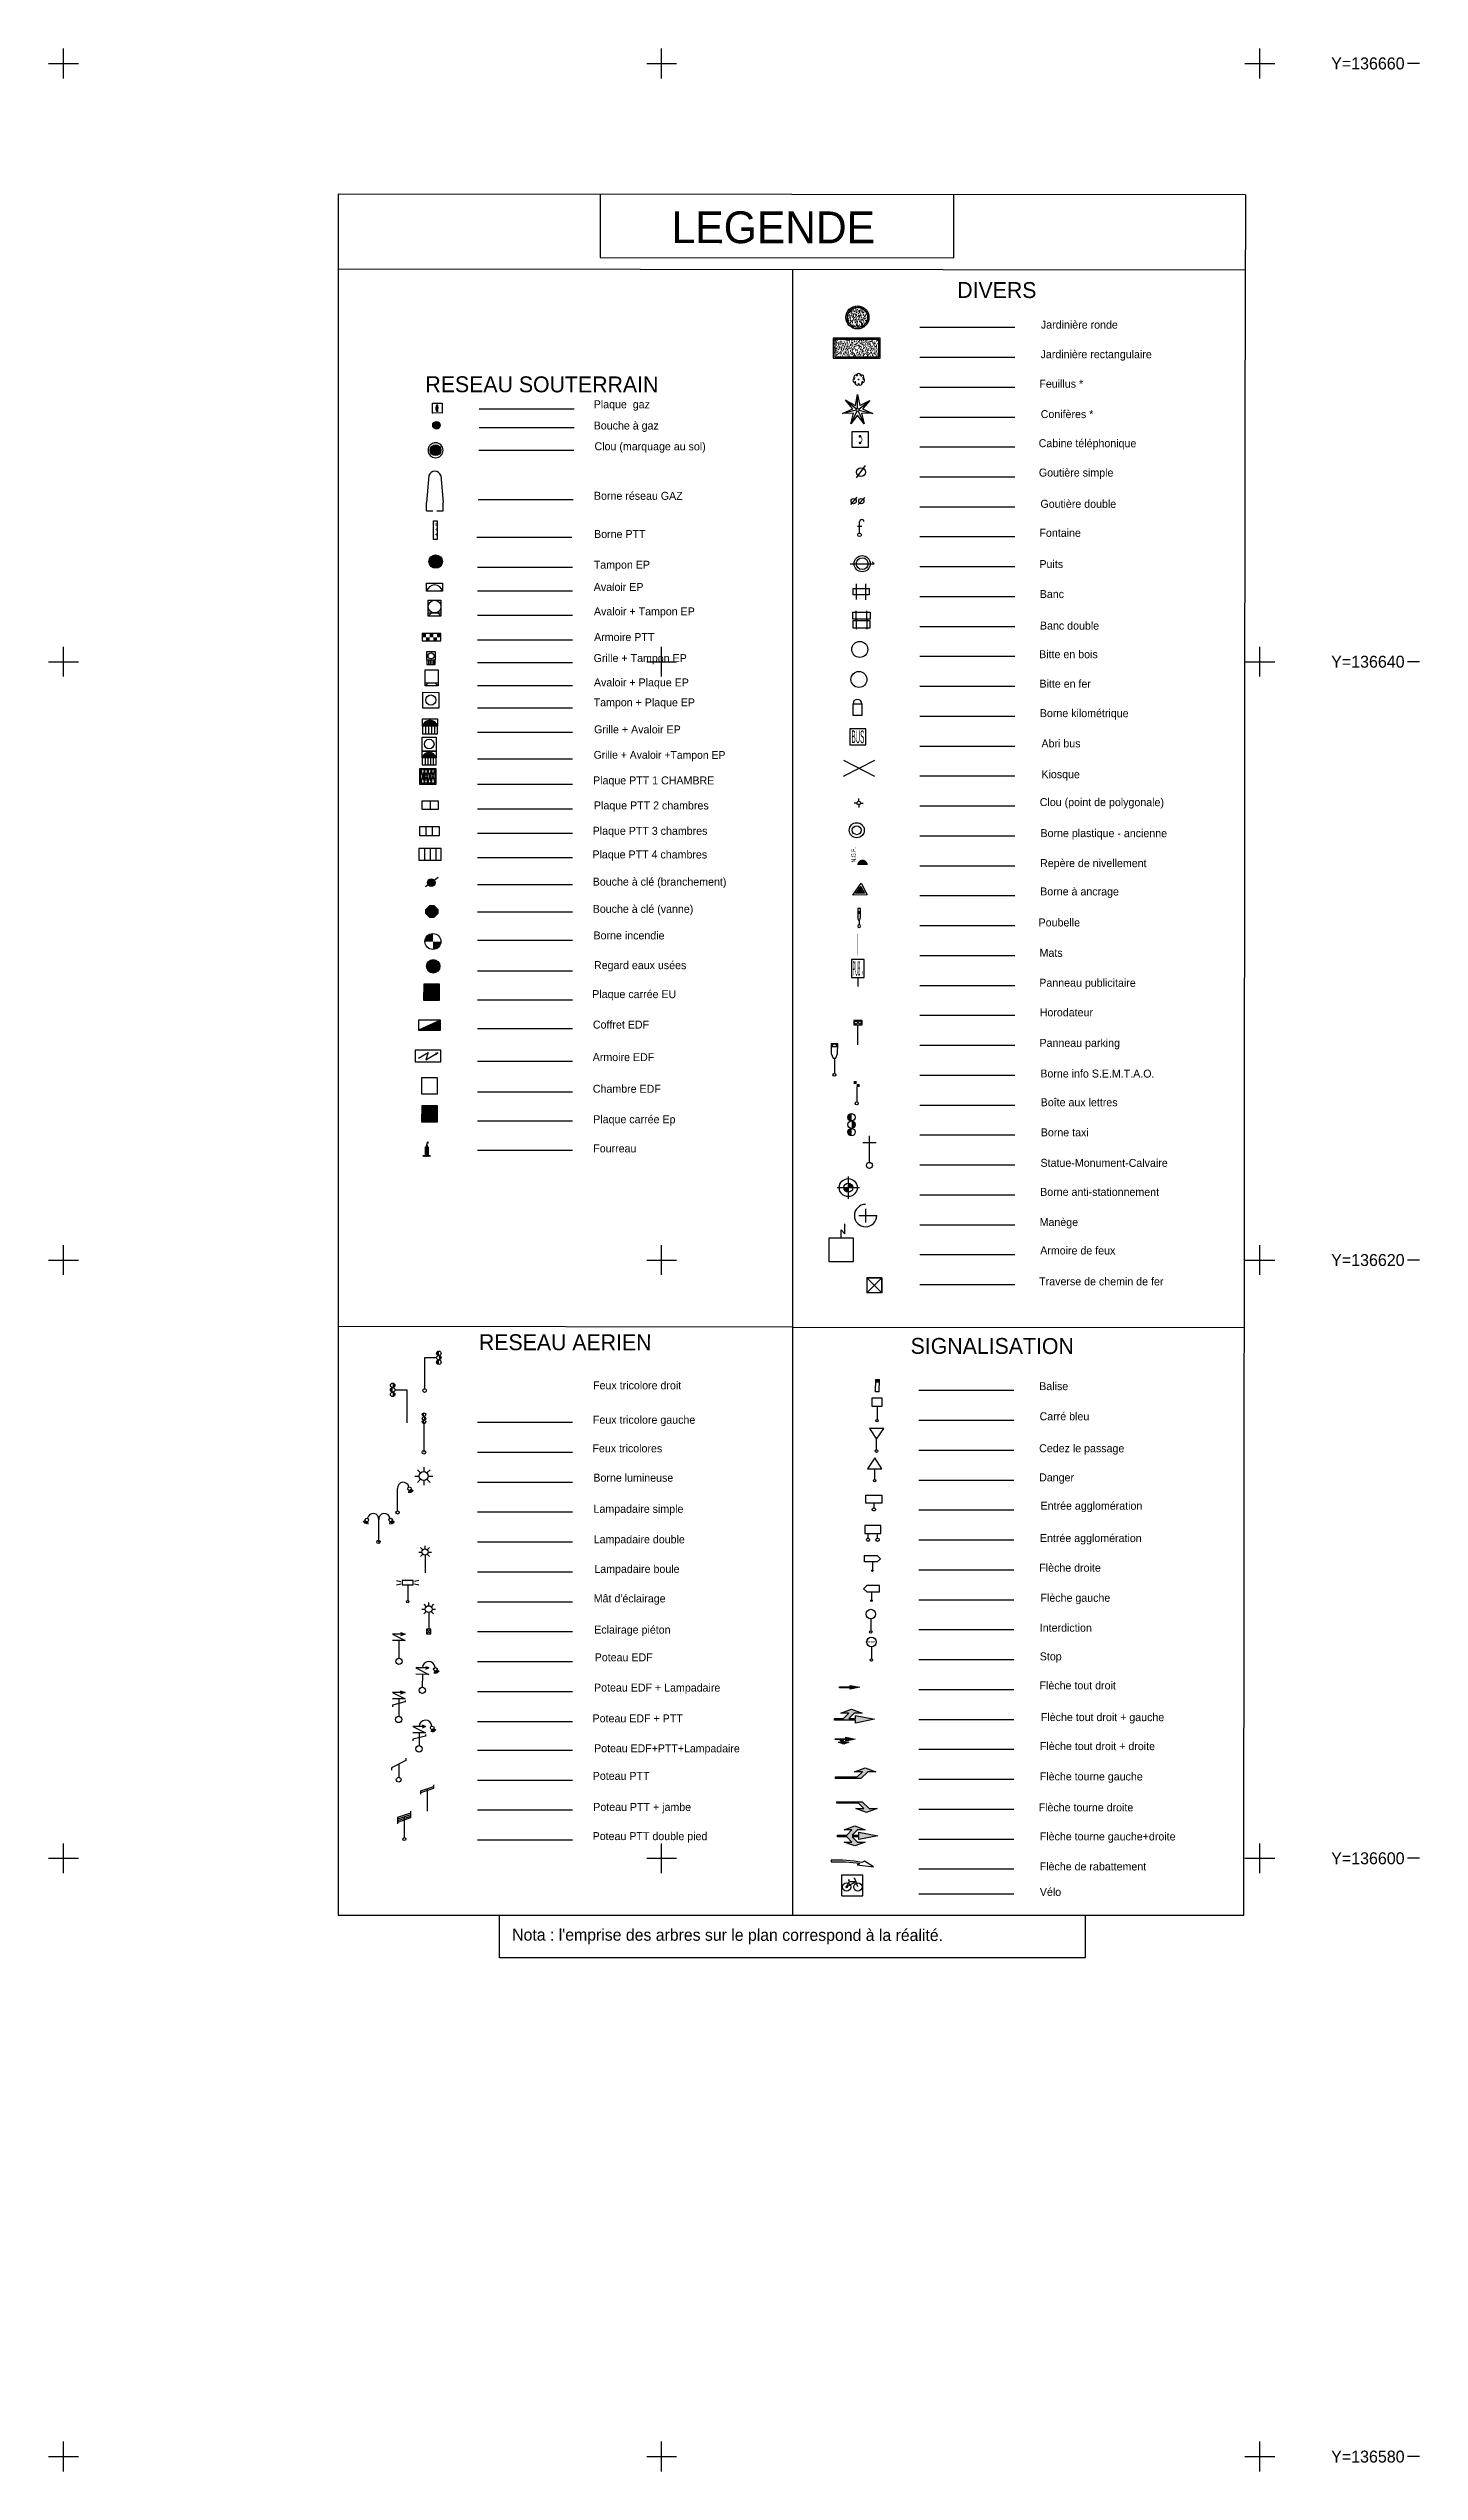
# Model space of a CAD drawing. Header units: metres. Extents: x 330671 to 330906, y 136216 to 136806.
# Drawn here: x 330859.5 to 330905.3, y 136579.5 to 136660.5 of the extents above; entities that cross this region are included whole.
import ezdxf
from ezdxf.enums import TextEntityAlignment as Align

# ---------------------------------------------------------------- set-up
doc = ezdxf.new("R2010")
doc.units = ezdxf.units.M
doc.header["$LTSCALE"] = 2
doc.header["$PDSIZE"] = 5
doc.linetypes.add('CACHE2', pattern=[4.7625, 3.175, -1.5875])
doc.linetypes.add('DISCONTINUOUS', pattern=[0.75, 0.5, -0.25])
for name, color, linetype in [('C_BORNE_PR', 7, 'Continuous'), ('C_BOUCHOG', 2, 'Continuous'), ('C_DIVERS', 7, 'Continuous'), ('C_REGARD', 2, 'Continuous'), ('C_ROBIBRAN', 4, 'Continuous'), ('CARROYAGE', 253, 'Continuous'), ('LEGENDE', 7, 'Continuous')]:
    doc.layers.add(name, color=color, linetype=linetype)

msp = doc.modelspace()

# ---------------------------------------------------------------- texts
at = {"layer": 'CARROYAGE'}
for s, p in [('Y=136660', (330904.838, 136659.8)), ('Y=136640', (330904.838, 136639.8)), ('Y=136620', (330904.838, 136619.8)), ('Y=136600', (330904.838, 136599.8)), ('Y=136580', (330904.838, 136579.8))]:
    msp.add_text(s, height=0.4, dxfattribs=at).set_placement(p, align=Align.RIGHT)
at = {"layer": 'LEGENDE'}
for s, height, p in [('LEGENDE', 1.0642, (330880.333, 136653.993)), ('RESEAU SOUTERRAIN', 0.5321, (330872.102, 136649.01))]:
    msp.add_text(s, height=height, rotation=359.93837, dxfattribs=at).set_placement(p)
at = {"layer": 'LEGENDE', "color": 7}
for s, height, p in [('DIVERS', 0.5321, (330889.882, 136652.16)), ('Banc', 0.2661, (330892.641, 136642.13)), ('Banc double', 0.26605, (330892.648, 136641.074)), ('Bitte en bois', 0.26605, (330892.621, 136640.118)), ('Bitte en fer', 0.26605, (330892.631, 136639.133)), ('Borne kilométrique', 0.26605, (330892.644, 136638.148)), ('Abri bus', 0.2661, (330892.699, 136637.136)), ('Kiosque', 0.2661, (330892.697, 136636.106)), ('Clou (point de polygonale)', 0.26605, (330892.641, 136635.175)), ('Borne plastique - ancienne', 0.26605, (330892.665, 136634.138)), ('Repère de nivellement', 0.26605, (330892.652, 136633.136)), ('Borne à ancrage', 0.26605, (330892.656, 136632.188)), ('Poubelle', 0.2661, (330892.602, 136631.15)), ('Mats', 0.2661, (330892.635, 136630.136)), ('Panneau publicitaire', 0.26605, (330892.626, 136629.137)), ('Horodateur', 0.2661, (330892.641, 136628.147)), ('Panneau parking', 0.26605, (330892.633, 136627.126)), ('Borne info S.E.M.T.A.O.', 0.26605, (330892.66, 136626.101)), ('Boîte aux lettres', 0.26605, (330892.672, 136625.14)), ('Borne taxi', 0.2661, (330892.675, 136624.134)), ('Fourreau', 0.2661, (330877.713, 136623.598)), ('Statue-Monument-Calvaire', 0.26605, (330892.668, 136623.116)), ('Borne anti-stationnement', 0.26605, (330892.655, 136622.145)), ('Manège', 0.2661, (330892.637, 136621.136)), ('Armoire de feux', 0.26605, (330892.656, 136620.186)), ('Traverse de chemin de fer', 0.26605, (330892.623, 136619.153)), ('RESEAU AERIEN', 0.5321, (330873.89, 136616.987)), ('SIGNALISATION', 0.5321, (330888.324, 136616.863)), ('Feux tricolore droit', 0.26605, (330877.708, 136615.679)), ('Balise', 0.2661, (330892.623, 136615.65)), ('Feux tricolore gauche', 0.26605, (330877.703, 136614.529)), ('Carré bleu', 0.2661, (330892.636, 136614.643)), ('Feux tricolores', 0.26605, (330877.687, 136613.573)), ('Cedez le passage', 0.26605, (330892.621, 136613.575)), ('Danger', 0.2661, (330892.62, 136612.601)), ('Entrée agglomération', 0.26605, (330892.669, 136611.654)), ('Entrée agglomération', 0.26605, (330892.647, 136610.573)), ('Flèche droite', 0.26605, (330892.625, 136609.582)), ('Flèche gauche', 0.26605, (330892.666, 136608.576)), ('Interdiction', 0.26605, (330892.643, 136607.575)), ('STOP', 0.0718, (330886.864, 136607.192)), ('Stop', 0.2661, (330892.642, 136606.617)), ('Flèche tout droit', 0.26605, (330892.634, 136605.647)), ('Flèche tout droit + gauche', 0.26605, (330892.679, 136604.588)), ('Flèche tout droit + droite', 0.26605, (330892.647, 136603.619)), ('Flèche tourne gauche', 0.26605, (330892.643, 136602.605)), ('Flèche tourne droite', 0.26605, (330892.604, 136601.571)), ('Flèche tourne gauche+droite', 0.26605, (330892.642, 136600.601)), ('Flèche de rabattement', 0.26605, (330892.64, 136599.597)), ('Vélo', 0.2661, (330892.644, 136598.743))]:
    msp.add_text(s, height=height, rotation=359.93837, dxfattribs=at).set_placement(p)
at = {"layer": 'LEGENDE', "color": 3}
for s, height, p in [('Jardinière ronde', 0.26605, (330892.68, 136651.136)), ('Jardinière rectangulaire', 0.26605, (330892.668, 136650.147)), ('Feuillus *', 0.2661, (330892.628, 136649.16)), ('Conifères *', 0.26605, (330892.673, 136648.145)), ('Regard eaux usées', 0.26605, (330877.739, 136629.725)), ('Plaque carrée EU', 0.26605, (330877.68, 136628.756)), ("Nota : l'emprise des arbres sur le plan correspond à la réalité.", 0.39515, (330875.003, 136597.249))]:
    msp.add_text(s, height=height, rotation=359.93837, dxfattribs=at).set_placement(p)
at = {"layer": 'LEGENDE', "color": 30}
for s, p in [('Plaque  gaz', (330877.73, 136648.473)), ('Bouche à gaz', (330877.729, 136647.763)), ('Clou (marquage au sol)', (330877.756, 136647.069)), ('Borne réseau GAZ', (330877.737, 136645.414))]:
    msp.add_text(s, height=0.26605, rotation=359.93837, dxfattribs=at).set_placement(p)
at = {"layer": 'LEGENDE', "color": 5}
for s, height, p in [('Cabine téléphonique', 0.26605, (330892.606, 136647.172)), ('Goutière simple', 0.26605, (330892.612, 136646.19)), ('Goutière double', 0.26605, (330892.664, 136645.145)), ('Borne PTT', 0.2661, (330877.741, 136644.135)), ('Tampon EP', 0.2661, (330877.732, 136643.111)), ('Avaloir EP', 0.2661, (330877.731, 136642.367)), ('Avaloir + Tampon EP', 0.26605, (330877.737, 136641.552)), ('Armoire PTT', 0.26605, (330877.742, 136640.693)), ('Grille + Tampon EP', 0.26605, (330877.726, 136639.99)), ('Avaloir + Plaque EP', 0.26605, (330877.736, 136639.178)), ('Tampon + Plaque EP', 0.26605, (330877.725, 136638.511)), ('Grille + Avaloir EP', 0.26605, (330877.742, 136637.606)), ('Grille + Avaloir +Tampon EP', 0.26, (330877.726, 136636.757)), ('Plaque PTT 1 CHAMBRE', 0.26605, (330877.707, 136635.902)), ('Plaque PTT 2 chambres', 0.26605, (330877.737, 136635.065)), ('Plaque PTT 3 chambres', 0.26605, (330877.694, 136634.215)), ('Plaque PTT 4 chambres', 0.26605, (330877.686, 136633.426)), ('Plaque carrée Ep', 0.26605, (330877.713, 136624.573)), ('Poteau PTT', 0.2661, (330877.696, 136602.622)), ('Poteau PTT + jambe', 0.26605, (330877.714, 136601.584)), ('Poteau PTT double pied', 0.26605, (330877.693, 136600.609))]:
    msp.add_text(s, height=height, rotation=359.93837, dxfattribs=at).set_placement(p)
at = {"layer": 'LEGENDE', "color": 5, "width": 2}
msp.add_text('P.T.T.', height=0.0681, rotation=270, dxfattribs=at).set_placement((330872.409, 136644.646))
at = {"layer": 'LEGENDE', "color": 4}
for s, height, p in [('Fontaine', 0.2661, (330892.631, 136644.176)), ('Puits', 0.2661, (330892.63, 136643.132)), ('Bouche à clé (branchement)', 0.26605, (330877.696, 136632.515)), ('Bouche à clé (vanne)', 0.26605, (330877.696, 136631.606)), ('Borne incendie', 0.26605, (330877.722, 136630.718))]:
    msp.add_text(s, height=height, rotation=359.93837, dxfattribs=at).set_placement(p)
at = {"layer": 'LEGENDE', "oblique": 360, "width": 0.375}
msp.add_text('BUS', height=0.4257, rotation=359.93837, dxfattribs=at).set_placement((330886.35, 136637.278), (330886.775, 136637.278), align=Align.FIT)
at = {"layer": 'LEGENDE', "color": 12}
for s, height, p in [('Coffret EDF', 0.26605, (330877.702, 136627.737)), ('Armoire EDF', 0.26605, (330877.696, 136626.649)), ('Chambre EDF', 0.26605, (330877.699, 136625.592)), ('Poteau EDF', 0.2661, (330877.762, 136606.586)), ('Poteau EDF + Lampadaire', 0.26605, (330877.74, 136605.575)), ('Poteau EDF + PTT', 0.26605, (330877.691, 136604.545)), ('Poteau EDF+PTT+Lampadaire', 0.264, (330877.745, 136603.547))]:
    msp.add_text(s, height=height, rotation=359.93837, dxfattribs=at).set_placement(p)
at = {"layer": 'LEGENDE', "color": 6}
for s, p in [('Borne lumineuse', (330877.718, 136612.59)), ('Lampadaire simple', (330877.722, 136611.55)), ('Lampadaire double', (330877.729, 136610.532)), ('Lampadaire boule', (330877.75, 136609.542)), ("Mât d'éclairage", (330877.73, 136608.556)), ('Eclairage piéton', (330877.746, 136607.512))]:
    msp.add_text(s, height=0.26605, rotation=359.93837, dxfattribs=at).set_placement(p)

# ---------------------------------------------------------------- blocks, each defined once
blk = doc.blocks.new('L024')
for p, q in [((-314.05, -242.87), (-314.22, -243.07)), ((-314.05, -242.87), (-314.02, -243.13)), ((-314.77, -245.14), (-314.88, -245.33)), ((-314.85, -245.14), (-313.64, -245.14)), ((-314.66, -245.14), (-314.77, -245.33)), ((-314.66, -245.14), (-314.77, -245.33)), ((-314.66, -245.14), (-314.77, -245.33)), ((-314.66, -245.14), (-314.77, -245.33)), ((-314.54, -245.14), (-314.65, -245.33)), ((-314.54, -245.14), (-314.65, -245.33)), ((-314.54, -245.14), (-314.65, -245.33)), ((-314.43, -245.14), (-314.54, -245.33)), ((-314.43, -245.14), (-314.54, -245.33)), ((-314.32, -245.14), (-314.43, -245.33)), ((-314.32, -245.14), (-314.43, -245.33)), ((-314.2, -245.14), (-314.31, -245.33)), ((-314.2, -245.14), (-314.31, -245.33)), ((-314.09, -245.14), (-314.2, -245.33)), ((-314.09, -245.14), (-314.2, -245.33)), ((-313.98, -245.14), (-314.08, -245.33)), ((-313.98, -245.14), (-314.08, -245.33)), ((-313.86, -245.14), (-313.97, -245.33)), ((-313.86, -245.14), (-313.97, -245.33)), ((-313.75, -245.14), (-313.86, -245.33)), ((-313.75, -245.14), (-313.86, -245.33)), ((-313.64, -245.14), (-313.74, -245.33))]:
    blk.add_line(p, q)
at = {"flags": 128}
for points in [[(-314.2, -243.77), (-314.11, -243.48), (-314.25, -243.51), (-314.05, -242.87)], [(-314.48, -243.73), (-314.48, -245.14)], [(-314, -243.72), (-314, -245.14)]]:
    blk.add_lwpolyline(points, dxfattribs=at)
blk.add_ellipse((-314.24, -243.73), major_axis=(-0.24, -0.002), ratio=0.203376)
for centre in [(-314.24, -243.73), (-314.24, -243.88), (-314.24, -244.03), (-314.24, -244.18), (-314.24, -244.33), (-314.24, -244.48), (-314.24, -244.63), (-314.24, -244.78), (-314.24, -244.93), (-314.24, -245.08)]:
    blk.add_ellipse(centre, major_axis=(-0.24, -0.002), ratio=0.203376, start_param=0, end_param=3.141593)
blk = doc.blocks.new('G011')
blk.add_hatch(color=256).paths.add_polyline_path([(0.49, 0.86, 0.326286), (0.49, 0.18, 0.326286)])
blk.add_line((0.41, 0.18), (0.58, 0.18))
at = {"color": 0}
blk.add_lwpolyline([(0, 0), (0, 1), (1, 1), (1, 0)], close=True, dxfattribs=at)
at = {"flags": 128}
for points in [[(0.49, 0.18, -0.326286), (0.49, 0.86, -0.326286)], [(0.49, 0.18, 0.326286), (0.49, 0.86, 0.326286)]]:
    blk.add_lwpolyline(points, format="xyb", dxfattribs=at)
blk = doc.blocks.new('A011')
blk.add_hatch(color=256).paths.add_polyline_path([(-0.187, -0.063), (-0.187, 0.049), (-0.068, 0.168), (0.044, 0.168), (0.163, 0.049), (0.163, -0.063), (0.044, -0.182), (-0.068, -0.182)])
at = {"flags": 128}
for points in [[(-0.214, -0.074), (-0.214, 0.061), (-0.079, 0.195), (0.055, 0.195), (0.19, 0.061), (0.19, -0.074), (0.055, -0.208), (-0.079, -0.208)], [(-0.187, -0.063), (-0.187, 0.049), (-0.068, 0.168), (0.044, 0.168), (0.163, 0.049), (0.163, -0.063), (0.044, -0.182), (-0.068, -0.182)]]:
    blk.add_lwpolyline(points, close=True, dxfattribs=at)
blk.add_circle((0, 0), 0.15)
blk = doc.blocks.new('G009bis')
h = blk.add_hatch(color=256)
edge = h.paths.add_edge_path()
edge.add_arc((0, 0), 0.18, 0, 360)
blk.add_circle((0, 0), 0.18)
blk = doc.blocks.new('T011')
at = {"color": 0}
blk.add_line((0, 0), (0, 0), dxfattribs=at)
for radius in [0.25, 0.15]:
    blk.add_circle((0, 0), radius, dxfattribs=at)
blk = doc.blocks.new('point')
blk.add_point((0, 0))
blk = doc.blocks.new('R002')
blk.add_hatch(color=256).paths.add_polyline_path([(0, 0.02), (0.51, 0.02), (0.51, 0.09), (0.96, 0), (0.51, -0.09), (0.51, -0.02), (0.34, -0.02), (0.47, -0.15), (0.66, -0.15), (0.41, -0.24), (0.16, -0.15), (0.34, -0.15), (0.22, -0.02), (0, -0.02)])
at = {"color": 0, "linetype": 'ByBlock'}
blk.add_lwpolyline([(0, 0.02), (0.51, 0.02), (0.51, 0.09), (0.96, 0), (0.51, -0.09), (0.51, -0.02), (0.34, -0.02), (0.47, -0.15), (0.66, -0.15), (0.41, -0.24), (0.16, -0.15), (0.34, -0.15), (0.22, -0.02), (0, -0.02)], close=True, dxfattribs=at)
blk = doc.blocks.new('E006')
at = {"color": 0}
blk.add_line((0, 1.510991), (0, 0.1), dxfattribs=at)
for points in [[(-0.438601, 1.36518), (-0.438601, 1.475413), (0.438601, 1.767036), (0.438601, 1.87727)], [(-0.438601, 1.254946), (-0.438601, 1.36518), (0.438601, 1.656803), (0.438601, 1.767036)], [(-0.438601, 1.144712), (-0.438601, 1.254946), (0.438601, 1.546569), (0.438601, 1.656803)], [(-0.438601, 1.034479), (-0.438601, 1.144712), (0.438601, 1.436336), (0.438601, 1.546569)]]:
    blk.add_lwpolyline(points, dxfattribs=at)
blk.add_circle((0, 0), 0.1, dxfattribs=at)
blk = doc.blocks.new('E004')
at = {"color": 0}
blk.add_line((0, 1.510991), (0, 0), dxfattribs=at)
for points in [[(-0.438601, 1.254946), (-0.438601, 1.36518), (0.438601, 1.656803), (0.438601, 1.767036)], [(-0.438601, 1.144712), (-0.438601, 1.254946), (0.438601, 1.546569), (0.438601, 1.656803)]]:
    blk.add_lwpolyline(points, dxfattribs=at)
blk = doc.blocks.new('2S016')
for p, q in [((0, 1), (1, 1)), ((0, 0), (0, 1)), ((0, 0), (1, 0)), ((0.23, 0.42), (0.37, 0.68)), ((0.23, 0.42), (0.68, 0.68)), ((0.37, 0.74), (0.31, 0.74)), ((0.37, 0.68), (0.33, 0.74)), ((0.37, 0.68), (0.68, 0.68)), ((0.62, 0.83), (0.58, 0.83)), ((0.77, 0.42), (0.62, 0.83)), ((1, 0), (1, 1))]:
    blk.add_line(p, q)
for centre, radius in [((0.23, 0.42), 0.199), ((0.23, 0.42), 0.0365), ((0.77, 0.42), 0.199)]:
    blk.add_circle(centre, radius)
blk = doc.blocks.new('R007')
at = {"color": 0, "linetype": 'ByBlock'}
blk.add_lwpolyline([(0, -0.043706, -0.046547), (1.3811, -0.108295), (1.244402, -0.176446), (2.023047, -0.268057), (1.596765, -0.000231), (1.46702, -0.065651, 0.056645), (0, 0.043706)], format="xyb", close=True, dxfattribs=at)
blk = doc.blocks.new('R006')
blk.add_hatch(color=256).paths.add_polyline_path([(0, 0.037969), (0.433323, 0.037969), (0.686774, 0.290957), (0.311176, 0.290957), (0.818581, 0.474811), (1.321599, 0.291014), (0.944075, 0.291014), (0.687505, 0.037969), (1.014063, 0.037969), (1.014063, 0.181061), (1.923702, 0.002206), (1.011508, -0.178577), (1.012349, -0.037969), (0.687505, -0.037969), (0.944075, -0.291015), (1.321599, -0.291015), (0.818581, -0.474811), (0.311176, -0.290957), (0.686774, -0.290957), (0.433323, -0.037969), (0, -0.037969)])
at = {"color": 0, "linetype": 'ByBlock'}
blk.add_lwpolyline([(0, 0.037969), (0.433323, 0.037969), (0.686774, 0.290957), (0.311176, 0.290957), (0.818581, 0.474811), (1.321599, 0.291014), (0.944075, 0.291014), (0.687505, 0.037969), (1.014063, 0.037969), (1.014063, 0.181061), (1.923702, 0.002206), (1.011508, -0.178577), (1.012349, -0.037969), (0.687505, -0.037969), (0.944075, -0.291015), (1.321599, -0.291015), (0.818581, -0.474811), (0.311176, -0.290957), (0.686774, -0.290957), (0.433323, -0.037969), (0, -0.037969)], close=True, dxfattribs=at)
blk = doc.blocks.new('R004')
blk.add_hatch(color=256).paths.add_polyline_path([(0, 0.037969), (1.215, 0.037969), (1.548564, -0.291014), (1.926089, -0.291014), (1.42307, -0.474811), (0.915665, -0.290957), (1.291264, -0.290957), (1.037812, -0.037969), (0, -0.037969)])
at = {"color": 0, "linetype": 'ByBlock'}
blk.add_lwpolyline([(0, 0.037969), (1.215, 0.037969), (1.548564, -0.291014), (1.926089, -0.291014), (1.42307, -0.474811), (0.915665, -0.290957), (1.291264, -0.290957), (1.037812, -0.037969), (0, -0.037969)], close=True, dxfattribs=at)
blk = doc.blocks.new('R005')
blk.add_hatch(color=256).paths.add_polyline_path([(-0.000003, 0.037969), (1.037809, 0.038071), (1.291237, 0.291082), (0.915639, 0.291049), (1.423028, 0.474947), (1.926063, 0.291196), (1.548538, 0.291162), (1.215003, -0.037851), (0.000003, -0.037969)])
at = {"color": 0, "linetype": 'ByBlock'}
blk.add_lwpolyline([(-0.000003, 0.037969), (1.037809, 0.038071), (1.291237, 0.291082), (0.915639, 0.291049), (1.423028, 0.474947), (1.926063, 0.291196), (1.548538, 0.291162), (1.215003, -0.037851), (0.000003, -0.037969)], close=True, dxfattribs=at)
blk = doc.blocks.new('L010')
at = {"color": 0, "linetype": 'Continuous'}
for p, q in [((-0.099996, 0.099996), (0.099996, -0.099996)), ((0.099996, 0.099996), (-0.099996, -0.099996))]:
    blk.add_line(p, q, dxfattribs=at)
at = {"color": 0}
for points in [[(-0.212132, 1.212128), (-0.106066, 1.106062)], [(0, 1.149996), (0, 1.299996)], [(0.212132, 1.212128), (0.106066, 1.106062)], [(-0.3, 0.999996), (-0.15, 0.999996)], [(-0.106066, 0.89393), (-0.212132, 0.787864)], [(0, 0.849996), (0, 0.849996), (0, 0.099996)], [(0.106066, 0.89393), (0.212132, 0.787864)], [(0.15, 0.999996), (0.3, 0.999996)]]:
    blk.add_lwpolyline(points, dxfattribs=at)
at = {"color": 0, "linetype": 'Continuous'}
blk.add_lwpolyline([(-0.099996, -0.099996), (0.099996, -0.099996), (0.099996, 0.099996), (-0.099996, 0.099996)], close=True, dxfattribs=at)
at = {"color": 0}
blk.add_circle((0, 0.999996), 0.15, dxfattribs=at)
blk = doc.blocks.new('S013')
at = {"color": 0}
for points in [[(-1, 1.9), (-0.6, 1.8)], [(-1, 1.5), (-0.6, 1.6)], [(0, 1.5), (0, 0.1)], [(1, 1.9), (0.6, 1.8)], [(0.6, 1.6), (1, 1.5)]]:
    blk.add_lwpolyline(points, dxfattribs=at)
blk.add_lwpolyline([(-0.5, 1.9), (-0.5, 1.5), (0.5, 1.5), (0.5, 1.9)], close=True, dxfattribs=at)
blk.add_circle((0, 0), 0.1, dxfattribs=at)
blk = doc.blocks.new('L009')
at = {"color": 0}
for points in [[(-0.212132, 1.212132), (-0.106066, 1.106066)], [(0, 1.15), (0, 1.3)], [(0.212132, 1.212132), (0.106066, 1.106066)], [(-0.3, 1), (-0.15, 1)], [(-0.106066, 0.893934), (-0.212132, 0.787868)], [(0, 0.85), (0, 0.85), (0, 0)], [(0.106066, 0.893934), (0.212132, 0.787868)], [(0.15, 1), (0.3, 1)]]:
    blk.add_lwpolyline(points, dxfattribs=at)
blk.add_circle((0, 1), 0.15, dxfattribs=at)
blk = doc.blocks.new('L001')
at = {"color": 0}
for points in [[(-0.3, 0), (-0.15, 0)], [(-0.212132, 0.212132), (-0.106066, 0.106066)], [(0, 0.3), (0, 0.15)], [(0.106066, 0.106066), (0.212132, 0.212132)], [(0.15, 0), (0.3, 0)], [(-0.212132, -0.212132), (-0.106066, -0.106066)], [(0, -0.15), (0, -0.3)], [(0.106066, -0.106066), (0.212132, -0.212132)]]:
    blk.add_lwpolyline(points, dxfattribs=at)
blk.add_circle((0, 0), 0.15, dxfattribs=at)
blk = doc.blocks.new('R011')
at = {"color": 0, "const_width": 0.124827}
for points in [[(-0.790964, 1.766702, -0.414214), (-0.85344, 1.829177, -0.414214), (-0.790964, 1.891653, -1)], [(-0.790964, 2.141431, -0.414214), (-0.728488, 2.078956, -1)], [(-0.728488, 2.078956, -0.414214), (-0.790964, 2.01648, -1)], [(-0.790964, 1.641875, -0.414214), (-0.728488, 1.579399, -1)], [(-0.728488, 1.579399, -0.414214), (-0.790964, 1.516923, -1)]]:
    blk.add_lwpolyline(points, format="xyb", dxfattribs=at)
at = {"color": 0}
blk.add_lwpolyline([(-0.666075, 1.829177), (0, 1.829177), (0, 0)], dxfattribs=at)
for centre in [(-0.790964, 2.078956), (-0.790964, 1.829177), (-0.790964, 1.579399)]:
    blk.add_circle(centre, 0.124889, dxfattribs=at)
blk = doc.blocks.new('R010')
at = {"color": 0}
blk.add_lwpolyline([(0.666075, 1.829177), (0, 1.829177), (0, 0.1)], dxfattribs=at)
at = {"color": 0, "const_width": 0.124827}
for points in [[(0.790964, 2.141431, 0.414214), (0.728488, 2.078956, 1)], [(0.728488, 2.078956, 0.414214), (0.790964, 2.01648, 1)], [(0.790964, 1.641875, 0.414214), (0.728488, 1.579399, 1)], [(0.728488, 1.579399, 0.414214), (0.790964, 1.516923, 1)], [(0.790964, 1.766702, 0.414214), (0.85344, 1.829177, 0.414214), (0.790964, 1.891653, 1)]]:
    blk.add_lwpolyline(points, format="xyb", dxfattribs=at)
at = {"color": 0}
for centre, radius in [((0.790964, 2.078956), 0.124889), ((0.790964, 1.829177), 0.124889), ((0.790964, 1.579399), 0.124889), ((0, 0), 0.1)]:
    blk.add_circle(centre, radius, dxfattribs=at)
blk = doc.blocks.new('D003')
at = {"color": 0, "linetype": 'Continuous'}
for p, q in [((-0.64176, 0.31324), (0.64176, 0.31324)), ((-0.64176, -0.31324), (-0.64176, 0.31324)), ((-0.21392, -0.31324), (-0.21392, 0.31324)), ((0.21392, -0.31324), (0.21392, 0.31324)), ((0.64176, 0.31324), (0.64176, -0.31324)), ((0.64176, -0.31324), (-0.64176, -0.31324))]:
    blk.add_line(p, q, dxfattribs=at)
blk = doc.blocks.new('D002')
at = {"color": 0, "linetype": 'Continuous'}
for p, q in [((0.55772, 0.25976), (-0.55772, 0.25976)), ((-0.55772, 0.25976), (-0.55772, -0.25976)), ((0, 0.25976), (0, -0.25976)), ((0.55772, -0.25976), (0.55772, 0.25976)), ((-0.55772, -0.25976), (0.55772, -0.25976))]:
    blk.add_line(p, q, dxfattribs=at)
blk = doc.blocks.new('D004')
at = {"color": 0}
blk.add_lwpolyline([(-0.749973, -0.389719), (0.749973, -0.389719), (0.749973, 0.389719), (-0.749973, 0.389719)], close=True, dxfattribs=at)
for points in [[(-0.374987, 0.389719), (-0.374987, -0.389719)], [(0, 0.389719), (0, -0.389719)], [(0.374987, 0.389719), (0.374987, -0.389719)]]:
    blk.add_lwpolyline(points, dxfattribs=at)
blk = doc.blocks.new('U005')
at = {"color": 0}
for p, q in [((0, 0), (0, -0.3)), ((0.6, 0), (0, 0)), ((0.12, 0), (0.12, -0.3)), ((0.24, 0), (0.24, -0.3)), ((0.36, 0), (0.36, -0.3)), ((0.48, 0), (0.48, -0.3)), ((0.6, -0.3), (0.6, 0)), ((0, -0.3), (0.6, -0.3)), ((0.36, -0.3), (0.36, -0.3))]:
    blk.add_line(p, q, dxfattribs=at)
blk.add_lwpolyline([(0, 0.6), (0.6, 0.6), (0.6, 0), (0, 0), (0, 0.6)], dxfattribs=at)
blk.add_circle((0.3, 0.3), 0.21, dxfattribs=at)
blk = doc.blocks.new('M012')
at = {"color": 0, "linetype": 'Continuous'}
for p, q in [((-0.28, 1.7), (-0.4, 0.4)), ((0.28, 1.7), (0.4, 0.4)), ((-0.4, 0), (-0.4, 0.4)), ((-0.4, 0), (-0.1, 0)), ((0.1, 0), (0.4, 0)), ((0.4, 0), (0.4, 0.4))]:
    blk.add_line(p, q, dxfattribs=at)
blk.add_arc((0, 1.5973), 0.2982, 20.142417, 159.857583, dxfattribs=at)
blk = doc.blocks.new('R003')
blk.add_hatch(color=256).paths.add_polyline_path([(0, 0.037969), (0.433323, 0.037969), (0.686774, 0.290957), (0.311176, 0.290957), (0.818581, 0.474811), (1.321599, 0.291015), (0.944075, 0.291015), (0.687505, 0.037969), (1.012349, 0.037969), (1.011508, 0.178577), (1.923702, -0.002206), (1.014063, -0.181061), (1.014063, -0.037969), (0, -0.037969)])
at = {"color": 0, "linetype": 'ByBlock'}
blk.add_lwpolyline([(0, 0.037969), (0.433323, 0.037969), (0.686774, 0.290957), (0.311176, 0.290957), (0.818581, 0.474811), (1.321599, 0.291015), (0.944075, 0.291015), (0.687505, 0.037969), (1.012349, 0.037969), (1.011508, 0.178577), (1.923702, -0.002206), (1.014063, -0.181061), (1.014063, -0.037969), (0, -0.037969)], close=True, dxfattribs=at)
blk = doc.blocks.new('R001')
blk.add_hatch(color=256).paths.add_polyline_path([(0, 0.02), (0.51, 0.02), (0.51, 0.09), (0.96, 0), (0.51, -0.09), (0.51, -0.02), (0, -0.02)])
at = {"color": 0, "linetype": 'ByBlock'}
blk.add_lwpolyline([(0, 0.02), (0.51, 0.02), (0.51, 0.09), (0.96, 0), (0.51, -0.09), (0.51, -0.02), (0, -0.02)], close=True, dxfattribs=at)
blk = doc.blocks.new('2S006')
h = blk.add_hatch()
h.set_pattern_fill('ALEA', color=256, scale=0.002, style=0)
h.set_pattern_definition([(312, (-258.389198, -122.19817), (0.0234755424, 0.0049898806), [0, -0.015]), (67, (-258.392198, -122.196437), (-0.0238211076, -0.0029248642), [0, -0.025]), (153, (-258.392198, -122.196437), (0.001256063, -0.0239671088), [0, -0.02]), (180, (-258.392198, -122.199902), (0.012, -0.0207846097), [0, -0.02]), (74, (-258.399198, -122.19817), (-0.0232870974, -0.0058061255), [0, -0.02]), (286, (-258.399198, -122.19817), (0.0232870974, -0.0058061255), [0, -0.02]), (52, (-258.387198, -122.205098), (-0.0237664336, 0.0033401544), [0, -0.025]), (300, (-258.387198, -122.191241), (0.024, -5e-12), [0, -0.02]), (175, (-258.387198, -122.191241), (0.0101428383, -0.0217513869), [0, -0.02]), (114, (-258.390198, -122.192973), (-0.0238685255, 0.0025086831), [0, -0.01]), (248, (-258.390198, -122.203366), (0.0147758754, -0.0189122581), [0, -0.0124])])
h.paths.add_polyline_path([(0.15, 0.9), (-0.14, 0.9), (-0.14, 0.77), (0.15, 0.77)])
for p, q in [((-0.14, 0), (-0.14, 1)), ((-0.14, 1), (0.15, 1)), ((-0.14, 0.9), (0.15, 0.9)), ((0.15, 0.77), (-0.14, 0.77)), ((0.15, 0), (-0.14, 0)), ((0.15, 0), (0.15, 1))]:
    blk.add_line(p, q)
blk = doc.blocks.new('M015')
at = {"color": 0}
blk.add_lwpolyline([(0.08677, 1.1), (0.217308, 1.414033), (0.218762, 2.071484), (-0.218762, 2.071484), (-0.217308, 1.414033), (-0.08677, 1.1)], close=True, dxfattribs=at)
blk.add_lwpolyline([(0.159469, 1.891601, 1.006078), (-0.157078, 1.891601)], format="xyb", close=True, dxfattribs=at)
blk.add_lwpolyline([(0, 1.1), (0, 1.1), (0, 0.1)], dxfattribs=at)
blk.add_circle((0, 0), 0.1, dxfattribs=at)
blk = doc.blocks.new('G008')
at = {"color": 0}
for points in [[(-0.1125, 0), (0.1875, 0)], [(0, 0.1125), (0, -0.1125)]]:
    blk.add_lwpolyline(points, dxfattribs=at)
blk.add_arc((0, 0), 0.1875, 90, 0, dxfattribs=at)
blk = doc.blocks.new('E019')
at = {"color": 0}
for p, q in [((0, 0.8), (0.8, 0.8)), ((0, 0), (0, 0.8)), ((0.8, 0), (0, 0)), ((0.8, 0.8), (0.8, 0))]:
    blk.add_line(p, q, dxfattribs=at)
blk.add_lwpolyline([(0.4, 0.8), (0.4, 1.064342), (0.515598, 0.930322), (0.515598, 1.263468)], dxfattribs=at)
blk.add_solid([(0.484014, 1.206794), (0.515598, 1.263468), (0.547182, 1.206794)], dxfattribs=at)
blk = doc.blocks.new('D007')
at = {"color": 0}
for p, q in [((0, 0), (1, 0)), ((0, -1), (1, 0)), ((1, 0), (0, 0)), ((0, 0), (1, -1)), ((1, 0), (1, -1)), ((1, -1), (1, 0)), ((1, -1), (0, -1))]:
    blk.add_line(p, q, dxfattribs=at)
blk.add_line((0, 0), (0, -1))
blk = doc.blocks.new('R009')
at = {"color": 0, "const_width": 0.123551}
for points in [[(-0.000879, 0.678585, 0.414214), (-0.062716, 0.616748, 1)], [(-0.062716, 0.616748, 0.414214), (-0.000879, 0.554911, 1)], [(-0.000879, 0.184134, 0.414214), (-0.062716, 0.122297, 1)], [(-0.062716, 0.122297, 0.414214), (-0.000879, 0.060459, 1)], [(-0.000879, 0.307685, 0.414214), (0.060959, 0.369522, 0.414214), (-0.000879, 0.43136, 1)]]:
    blk.add_lwpolyline(points, format="xyb", dxfattribs=at)
at = {"color": 0}
for centre in [(-0.000879, 0.616748), (-0.000879, 0.369522), (-0.000879, 0.122297)]:
    blk.add_circle(centre, 0.123613, dxfattribs=at)
blk = doc.blocks.new('G002')
at = {"color": 0}
for points in [[(-0.375, 0), (0.375, 0)], [(0, 0.375), (0, -0.375)]]:
    blk.add_lwpolyline(points, dxfattribs=at)
at = {"color": 0, "const_width": 0.149813}
for points in [[(-0.075094, 0, 0.414214), (0, -0.075094, 1)], [(0.075094, 0, 0.414214), (0, 0.075094, 1)]]:
    blk.add_lwpolyline(points, format="xyb", dxfattribs=at)
at = {"color": 0}
for radius in [0.3, 0.15]:
    blk.add_circle((0, 0), radius, dxfattribs=at)
blk = doc.blocks.new('M013')
at = {"color": 0, "linetype": 'Continuous'}
for p, q in [((0, 0.1), (0, 0.99087)), ((-0.222809, 0.768183), (0.222688, 0.768183))]:
    blk.add_line(p, q, dxfattribs=at)
at = {"color": 0}
blk.add_circle((0, 0), 0.1, dxfattribs=at)
blk = doc.blocks.new('S003')
at = {"color": 0}
blk.add_lwpolyline([(0, 1.2, 0.2, 0.2, 0), (0.2, 1.2, 0.2, 0.2, 0), (0.2, 1.2, 0, 0, 0), (0.2, 1.5, 0, 0, 0), (0, 1.5, 0, 0, 0), (0, 1.1, 0, 0, 0), (-0.2, 1.1, 0, 0, 0), (-0.2, 1.3, 0, 0, 0)], format="xyseb", dxfattribs=at)
at = {"color": 0, "const_width": 0.2}
blk.add_lwpolyline([(-0.2, 1.4), (0, 1.4)], dxfattribs=at)
at = {"color": 0}
blk.add_lwpolyline([(0, 1.1), (0, 0.1)], dxfattribs=at)
blk.add_circle((0, 0), 0.1, dxfattribs=at)
blk = doc.blocks.new('R012')
at = {"color": 0}
blk.add_lwpolyline([(-0.27871, 1.344924), (0.279631, 1.344924), (0.279631, 1.644128), (-0.27871, 1.644128)], close=True, dxfattribs=at)
blk.add_lwpolyline([(0, 0), (0.000461, 1.344924)], dxfattribs=at)
for centre in [(-0.129108, 1.494526), (0.13003, 1.494526)]:
    blk.add_circle(centre, 0.1, dxfattribs=at)
blk = doc.blocks.new('T015')
at = {"color": 0, "const_width": 0.175518}
blk.add_lwpolyline([(0.087777, 0, 1), (-0.087777, 0, 1)], format="xyb", dxfattribs=at)
at = {"color": 0, "width": 0.7}
blk.add_text('N.G.F.', height=0.14745, rotation=90.117, dxfattribs=at).set_placement((-0.224686, 0.084257))
blk = doc.blocks.new('T006')
at = {"color": 0}
blk.add_line((0, 0), (0, 0), dxfattribs=at)
for points in [[(0.259834, -0.149954), (-0.000053, 0.3), (-0.259781, -0.150046)], [(0.1559, -0.089972), (-0.000032, 0.18), (-0.155869, -0.090028)]]:
    blk.add_lwpolyline(points, close=True, dxfattribs=at)
blk.add_lwpolyline([(0.000016, -0.09, 0.311769, 0, 0), (-0.000032, 0.18, 0, 0, 0)], format="xyseb", dxfattribs=at)
blk = doc.blocks.new('2S010')
for p, q in [((-0.12, 0.81), (-0.12, 0.41)), ((0.13, 0.81), (-0.12, 0.81)), ((-0.07, 0.66), (-0.07, 0.59)), ((0.08, 0.66), (-0.07, 0.66)), ((-0.07, 0.59), (0.08, 0.59)), ((0, 0.26), (0, 0.09)), ((0.08, 0.59), (0.08, 0.66)), ((0.13, 0.41), (0.13, 0.81))]:
    blk.add_line(p, q)
blk.add_circle((0, 0), 0.0857)
blk.add_arc((0, 0.38), 0.125, 167.0885, 10.5262)
blk = doc.blocks.new('R035')
at = {"color": 0, "const_width": 0.02}
blk.add_lwpolyline([(0, 0), (0, 1.3)], dxfattribs=at)
blk = doc.blocks.new('2S007')
blk.add_line((0, 0.39), (0, 0))
blk.add_lwpolyline([(-0.4, 0.39), (0.4, 0.39), (0.4, 1.19), (-0.4, 1.19)], close=True)
blk.add_lwpolyline([(0.32, 1.11, 0, 0, 0), (0.32, 0.63, 0.032, 0, 0), (0.24, 0.47, 0, 0, 0)], format="xyseb")
at = {"width": 0.28125}
blk.add_text('PUB', height=0.64, dxfattribs=at).set_placement((-0.32, 0.47), (0.16, 0.47), align=Align.FIT)
blk = doc.blocks.new('M011')
at = {"color": 0}
for points in [[(0, 0.885829), (2, 0.885829), (2, 0.085829), (0, 0.085829)], [(0, -0.885829), (2, -0.885829), (2, -0.085829), (0, -0.085829)]]:
    blk.add_lwpolyline(points, close=True, dxfattribs=at)
for points in [[(0.4, -0.085829), (0.4, 1.057486)], [(0.4, 0.085829), (0.4, -1.057486)], [(1.6, -0.085829), (1.6, 1.057486)], [(1.6, 0.085829), (1.6, -1.057486)]]:
    blk.add_lwpolyline(points, dxfattribs=at)
blk = doc.blocks.new('T009')
at = {"color": 0}
for p, q in [((-0.1, 0), (-0.25, 0)), ((0, 0.1), (0, 0.25)), ((0, 0), (0, 0)), ((0.1, 0), (0.25, 0)), ((0, -0.1), (0, -0.25))]:
    blk.add_line(p, q, dxfattribs=at)
blk.add_circle((0, 0), 0.1, dxfattribs=at)
blk = doc.blocks.new('R040')
at = {"color": 0, "linetype": 'Continuous'}
for p, q in [((-0.1125, 0), (-0.1125, 0.3)), ((-0.1125, 0), (-0.1125, 0.3)), ((-0.1125, 0), (-0.1125, 0.3)), ((-0.1125, 0.3), (0.1125, 0.3)), ((0.1125, 0), (-0.1125, 0)), ((0.1125, 0.3), (0.1125, 0))]:
    blk.add_line(p, q, dxfattribs=at)
blk.add_arc((0, 0.3), 0.1125, 0, 180, dxfattribs=at)
blk = doc.blocks.new('V012')
at = {"color": 0}
for points in [[(-0.92796, -0.2099), (-0.303536, 0.069903), (-0.74268, 0.594638)], [(-0.74268, 0.594638), (-0.1346, 0.280898), (0.001853, 0.951402)], [(0.001853, 0.951402), (0.135693, 0.280371), (0.744991, 0.59174)], [(0.744991, 0.59174), (0.303806, 0.06872), (0.927136, -0.213513)], [(-0.414467, -0.856379), (-0.243904, -0.193731), (-0.92796, -0.2099)], [(0.411128, -0.857987), (-0.000607, -0.311481), (-0.414467, -0.856379)], [(0.927136, -0.213513), (0.243147, -0.19468), (0.411128, -0.857987)]]:
    blk.add_lwpolyline(points, dxfattribs=at)
at = {"color": 0, "linetype": 'DISCONTINUOUS'}
for points in [[(-0.069426, 0.055587), (-0.74268, 0.594638)], [(0.000173, 0.088938), (0.001853, 0.951402)], [(0.069642, 0.055316), (0.744991, 0.59174)], [(-0.086747, -0.019622), (-0.92796, -0.2099)], [(-0.038745, -0.080055), (-0.414467, -0.856379)], [(0.038433, -0.080205), (0.411128, -0.857987)], [(0.08667, -0.019959), (0.927136, -0.213513)]]:
    blk.add_lwpolyline(points, dxfattribs=at)
at = {"color": 0}
blk.add_circle((0, 0), 0.088938, dxfattribs=at)
blk = doc.blocks.new('M001')
at = {"color": 0, "linetype": 'Continuous'}
for p, q in [((0, 0), (0, 1)), ((0, 1), (1, 1)), ((1, 0), (0, 0)), ((1, 1), (1, 0))]:
    blk.add_line(p, q, dxfattribs=at)
at = {"color": 0, "linetype": 'Continuous', "const_width": 0.083333}
for points in [[(0.458333, 0.697238, 1), (0.541667, 0.697238, 1)], [(0.458333, 0.290374, 1), (0.541667, 0.290374, 1)]]:
    blk.add_lwpolyline(points, format="xyb", close=True, dxfattribs=at)
at = {"color": 0, "linetype": 'Continuous', "const_width": 0.041667}
blk.add_lwpolyline([(0.5, 0.290374, 0.6095), (0.5, 0.697238, 0.6095)], format="xyb", dxfattribs=at)
blk = doc.blocks.new('M014')
at = {"color": 0, "linetype": 'Continuous'}
for p, q in [((-0.125, 0.475), (0.125, 0.475)), ((0, 0.1), (0, 0.725))]:
    blk.add_line(p, q, dxfattribs=at)
at = {"color": 0}
blk.add_circle((0, 0), 0.1, dxfattribs=at)
at = {"color": 0, "linetype": 'Continuous'}
blk.add_arc((0.125, 0.725), 0.125, 0, 180, dxfattribs=at)
blk = doc.blocks.new('v007')
h = blk.add_hatch(color=256)
edge = h.paths.add_edge_path()
edge.add_arc((0, 0), 0.0288, 0, 360)
at = {"color": 0}
blk.add_circle((0, 0), 0.0288, dxfattribs=at)
for centre, start, end in [((-0.28, -0.06), 97.2675, 286.0601), ((-0.22, 0.18), 45.8389, 234.6315), ((0.01, 0.29), 354.4104, 183.203), ((0.23, 0.17), 302.9818, 131.7744), ((0.28, -0.07), 251.5532, 80.3458), ((-0.13, -0.26), 148.6961, 337.4887), ((0.12, -0.26), 200.1246, 28.9173)]:
    blk.add_arc(centre, 0.216, start, end, dxfattribs=at)

# ---------------------------------------------------------------- hatches: boundary and pattern name
at = {"layer": 'LEGENDE'}
h = msp.add_hatch(dxfattribs=at)
h.set_pattern_fill('ALEA', color=3, scale=0.014781, style=0)
h.set_pattern_definition([(312, (330722.50157, 136596.75587), (0.17349155, 0.03687677), [0, -0.11085466]), (67, (330722.4794, 136596.76868), (-0.17604538, -0.02161565), [0, -0.18475776]), (153, (330722.4794, 136596.76868), (0.0092827, -0.17712437), [0, -0.14780621]), (180, (330722.4794, 136596.74307), (0.08868372, -0.15360472), [0, -0.14780621]), (74, (330722.42767, 136596.75587), (-0.17209888, -0.04290907), [0, -0.14780621]), (286, (330722.42767, 136596.75587), (0.17209888, -0.04290907), [0, -0.14780621]), (52, (330722.51635, 136596.70467), (-0.17564132, 0.02468478), [0, -0.18475776]), (300, (330722.51635, 136596.80708), (0.17736745, -4e-11), [0, -0.14780621]), (175, (330722.51635, 136596.80708), (0.07495872, -0.1607495), [0, -0.14780621]), (114, (330722.49418, 136596.79428), (-0.17639581, 0.01853995), [0, -0.073903104]), (248, (330722.49418, 136596.71747), (0.1091983, -0.13976746), [0, -0.09163985])])
edge = h.paths.add_edge_path()
edge.add_arc((330886.547, 136651.509), 0.385, 0, 360)
h = msp.add_hatch(dxfattribs=at)
h.set_pattern_fill('ALEA', color=3, scale=0.014781, style=0)
h.set_pattern_definition([(312, (330722.55978, 136596.73572), (0.17349155, 0.03687677), [0, -0.11085466]), (67, (330722.53761, 136596.74852), (-0.17604538, -0.02161565), [0, -0.18475776]), (153, (330722.53761, 136596.74852), (0.0092827, -0.17712437), [0, -0.14780621]), (180, (330722.53761, 136596.72292), (0.08868372, -0.15360472), [0, -0.14780621]), (74, (330722.48588, 136596.73572), (-0.17209888, -0.04290907), [0, -0.14780621]), (286, (330722.48588, 136596.73572), (0.17209888, -0.04290907), [0, -0.14780621]), (52, (330722.57456, 136596.68452), (-0.17564132, 0.02468478), [0, -0.18475776]), (300, (330722.57456, 136596.78692), (0.17736745, -4e-11), [0, -0.14780621]), (175, (330722.57456, 136596.78692), (0.07495872, -0.1607495), [0, -0.14780621]), (114, (330722.55239, 136596.77412), (-0.17639581, 0.01853995), [0, -0.073903104]), (248, (330722.55239, 136596.69732), (0.1091983, -0.13976746), [0, -0.09163985])])
h.paths.add_polyline_path([(330885.738, 136650.142), (330887.311, 136650.142), (330887.311, 136650.815), (330885.738, 136650.815)])
h = msp.add_hatch(color=30, dxfattribs=at)
edge = h.paths.add_edge_path()
edge.add_arc((330872.473, 136647.907), 0.127, 0, 360)
h = msp.add_hatch(color=5, dxfattribs=at)
edge = h.paths.add_edge_path()
edge.add_arc((330872.444, 136643.347), 0.225, 0, 360)
h = msp.add_hatch(color=4, dxfattribs=at)
edge = h.paths.add_edge_path()
edge.add_arc((330872.3, 136632.618), 0.127, 0, 360)
h = msp.add_hatch(color=3, dxfattribs=at)
edge = h.paths.add_edge_path()
edge.add_arc((330872.363, 136629.819), 0.225, 0, 360)
for color, points in [(3, [(330872.575, 136628.69), (330872.577, 136629.222), (330872.045, 136629.224), (330872.043, 136628.692)]), (5, [(330871.967, 136625.156), (330871.965, 136624.623), (330872.497, 136624.621), (330872.499, 136625.153)])]:
    msp.add_hatch(color=color, dxfattribs=at).paths.add_polyline_path(points)

# ---------------------------------------------------------------- linework, layer by layer
at = {"layer": 'CARROYAGE'}
for p, q in [((330859.5, 136660), (330860.5, 136660)), ((330860, 136659.5), (330860, 136660.5)), ((330879.5, 136660), (330880.5, 136660)), ((330880, 136659.5), (330880, 136660.5)), ((330899.5, 136660), (330900.5, 136660)), ((330900, 136659.5), (330900, 136660.5)), ((330905.338, 136660), (330904.938, 136660)), ((330859.5, 136640), (330860.5, 136640)), ((330860, 136639.5), (330860, 136640.5)), ((330879.5, 136640), (330880.5, 136640)), ((330880, 136639.5), (330880, 136640.5)), ((330899.5, 136640), (330900.5, 136640)), ((330900, 136639.5), (330900, 136640.5)), ((330905.338, 136640), (330904.938, 136640)), ((330860, 136619.5), (330860, 136620.5)), ((330880, 136619.5), (330880, 136620.5)), ((330900, 136619.5), (330900, 136620.5)), ((330859.5, 136620), (330860.5, 136620)), ((330879.5, 136620), (330880.5, 136620)), ((330899.5, 136620), (330900.5, 136620)), ((330905.338, 136620), (330904.938, 136620)), ((330860, 136599.5), (330860, 136600.5)), ((330880, 136599.5), (330880, 136600.5)), ((330900, 136599.5), (330900, 136600.5)), ((330859.5, 136600), (330860.5, 136600)), ((330879.5, 136600), (330880.5, 136600)), ((330899.5, 136600), (330900.5, 136600)), ((330905.338, 136600), (330904.938, 136600)), ((330859.5, 136580), (330860.5, 136580)), ((330860, 136579.5), (330860, 136580.5)), ((330879.5, 136580), (330880.5, 136580)), ((330880, 136579.5), (330880, 136580.5)), ((330899.5, 136580), (330900.5, 136580)), ((330900, 136579.5), (330900, 136580.5)), ((330905.338, 136580), (330904.938, 136580))]:
    msp.add_line(p, q, dxfattribs=at)
at = {"layer": 'LEGENDE'}
for p, q in [((330899.513, 136648.227), (330899.526, 136655.602)), ((330899.462, 136598.102), (330899.513, 136648.227)), ((330886.404, 136642.447), (330886.936, 136642.447)), ((330886.404, 136642.235), (330886.404, 136642.447)), ((330886.936, 136642.234), (330886.404, 136642.235)), ((330886.51, 136642.075), (330886.511, 136642.607)), ((330886.829, 136642.074), (330886.83, 136642.607)), ((330886.936, 136642.447), (330886.936, 136642.234)), ((330886.623, 136640.411), (330886.623, 136640.411)), ((330886.297, 136637.757), (330886.296, 136637.225)), ((330886.829, 136637.756), (330886.297, 136637.757)), ((330886.828, 136637.224), (330886.829, 136637.756)), ((330886.296, 136637.225), (330886.828, 136637.224)), ((330886.828, 136637.224), (330886.828, 136637.224)), ((330887.042, 136615.387), (330887.361, 136615.387)), ((330887.042, 136615.108), (330887.042, 136615.387)), ((330887.361, 136615.108), (330887.042, 136615.108)), ((330887.201, 136615.108), (330887.201, 136614.669)), ((330887.361, 136615.387), (330887.361, 136615.108)), ((330887.424, 136614.368), (330886.945, 136614.368)), ((330886.945, 136614.368), (330887.184, 136614.009)), ((330887.183, 136613.65), (330887.184, 136614.009)), ((330887.184, 136614.009), (330887.424, 136614.368)), ((330887.125, 136613.383), (330886.885, 136613.024)), ((330886.885, 136613.024), (330887.364, 136613.024)), ((330887.124, 136612.665), (330887.125, 136613.024)), ((330887.364, 136613.024), (330887.125, 136613.383)), ((330886.828, 136612.142), (330887.36, 136612.141)), ((330886.828, 136611.875), (330886.828, 136612.142)), ((330887.36, 136611.875), (330886.828, 136611.875)), ((330886.828, 136611.875), (330886.828, 136611.875)), ((330887.094, 136611.875), (330887.094, 136611.716)), ((330887.36, 136612.141), (330887.36, 136611.875)), ((330887.326, 136611.127), (330886.794, 136611.128)), ((330886.794, 136611.128), (330886.794, 136610.862)), ((330886.794, 136610.862), (330887.326, 136610.861)), ((330886.9, 136610.702), (330886.9, 136610.862)), ((330886.9, 136610.862), (330886.9, 136610.862)), ((330886.9, 136610.702), (330886.9, 136610.702)), ((330887.219, 136610.702), (330887.219, 136610.861)), ((330887.219, 136610.861), (330887.219, 136610.861)), ((330887.326, 136610.861), (330887.326, 136611.127)), ((330887.326, 136611.127), (330887.326, 136611.127)), ((330886.78, 136610.121), (330887.206, 136610.121)), ((330886.78, 136609.908), (330886.78, 136610.121)), ((330887.205, 136609.908), (330886.78, 136609.908)), ((330887.046, 136609.908), (330887.045, 136609.642)), ((330887.312, 136610.014), (330887.205, 136609.908)), ((330887.206, 136610.121), (330887.312, 136610.014)), ((330886.856, 136609.117), (330886.749, 136609.011)), ((330886.749, 136609.011), (330886.856, 136608.904)), ((330887.282, 136609.116), (330886.856, 136609.117)), ((330887.281, 136608.904), (330887.282, 136609.116)), ((330886.856, 136608.904), (330887.281, 136608.904)), ((330887.015, 136608.904), (330887.015, 136608.638)), ((330886.994, 136608.003), (330886.993, 136607.604)), ((330887.013, 136607.069), (330887.013, 136606.67)), ((330869.187, 136598.102), (330899.462, 136598.102))]:
    msp.add_line(p, q, dxfattribs=at)
at = {"layer": 'LEGENDE', "color": 7}
for p, q in [((330899.522, 136653.087), (330869.187, 136653.119)), ((330886.085, 136636.708), (330887.12, 136636.175)), ((330886.085, 136636.176), (330887.128, 136636.707))]:
    msp.add_line(p, q, dxfattribs=at)
at = {"layer": 'LEGENDE', "color": 0, "linetype": 'CACHE2', "ltscale": 0.5}
for p, q in [((330891.803, 136651.169), (330887.564, 136651.169)), ((330891.803, 136650.169), (330887.564, 136650.169)), ((330891.803, 136649.169), (330887.564, 136649.169)), ((330877.078, 136648.444), (330872.839, 136648.444)), ((330877.078, 136647.814), (330872.839, 136647.814)), ((330891.803, 136648.169), (330887.564, 136648.169)), ((330877.059, 136647.062), (330872.82, 136647.062)), ((330891.803, 136647.169), (330887.564, 136647.169)), ((330877.04, 136645.408), (330872.801, 136645.408)), ((330891.803, 136646.169), (330887.564, 136646.169)), ((330891.803, 136645.169), (330887.564, 136645.169)), ((330877.001, 136644.157), (330872.762, 136644.157)), ((330891.803, 136644.169), (330887.564, 136644.169)), ((330877.021, 136643.148), (330872.782, 136643.148)), ((330891.803, 136643.169), (330887.564, 136643.169)), ((330877.021, 136642.358), (330872.782, 136642.358)), ((330891.803, 136642.169), (330887.564, 136642.169)), ((330877.021, 136641.548), (330872.782, 136641.548)), ((330877.021, 136640.719), (330872.782, 136640.719)), ((330891.803, 136641.169), (330887.564, 136641.169)), ((330877.021, 136639.967), (330872.782, 136639.967)), ((330891.803, 136640.169), (330887.564, 136640.169)), ((330877.021, 136639.196), (330872.782, 136639.196)), ((330891.803, 136639.169), (330887.564, 136639.169)), ((330877.021, 136638.444), (330872.782, 136638.444)), ((330891.803, 136638.169), (330887.564, 136638.169)), ((330877.021, 136637.634), (330872.782, 136637.634)), ((330877.021, 136636.743), (330872.782, 136636.743)), ((330891.803, 136637.169), (330887.564, 136637.169)), ((330877.021, 136635.894), (330872.782, 136635.894)), ((330891.803, 136636.169), (330887.564, 136636.169)), ((330877.021, 136635.076), (330872.782, 136635.076)), ((330891.803, 136635.169), (330887.564, 136635.169)), ((330877.021, 136634.258), (330872.782, 136634.258)), ((330891.803, 136634.169), (330887.564, 136634.169)), ((330877.021, 136633.448), (330872.782, 136633.448)), ((330877.021, 136632.539), (330872.782, 136632.539)), ((330891.803, 136633.169), (330887.564, 136633.169)), ((330877.021, 136631.63), (330872.782, 136631.63)), ((330891.803, 136632.169), (330887.564, 136632.169)), ((330891.803, 136631.169), (330887.564, 136631.169)), ((330877.021, 136630.685), (330872.782, 136630.685)), ((330891.803, 136630.169), (330887.564, 136630.169)), ((330877.021, 136629.659), (330872.782, 136629.659)), ((330877.021, 136628.691), (330872.782, 136628.691)), ((330891.803, 136629.169), (330887.564, 136629.169)), ((330877.021, 136627.722), (330872.782, 136627.722)), ((330891.803, 136628.169), (330887.564, 136628.169)), ((330891.803, 136627.169), (330887.564, 136627.169)), ((330877.021, 136626.639), (330872.782, 136626.639)), ((330891.803, 136626.169), (330887.564, 136626.169)), ((330877.021, 136625.613), (330872.782, 136625.613)), ((330891.803, 136625.169), (330887.564, 136625.169)), ((330877.021, 136624.639), (330872.782, 136624.639)), ((330877.021, 136623.665), (330872.782, 136623.665)), ((330891.803, 136624.169), (330887.564, 136624.169)), ((330891.803, 136623.169), (330887.564, 136623.169)), ((330891.803, 136622.169), (330887.564, 136622.169)), ((330891.803, 136621.169), (330887.564, 136621.169)), ((330891.803, 136620.169), (330887.564, 136620.169)), ((330891.803, 136619.169), (330887.564, 136619.169)), ((330891.779, 136615.632), (330887.54, 136615.632)), ((330891.779, 136614.632), (330887.54, 136614.632)), ((330877.021, 136614.565), (330872.782, 136614.565)), ((330877.021, 136613.565), (330872.782, 136613.565)), ((330891.779, 136613.632), (330887.54, 136613.632)), ((330877.021, 136612.565), (330872.782, 136612.565)), ((330891.779, 136612.632), (330887.54, 136612.632)), ((330877.021, 136611.565), (330872.782, 136611.565)), ((330891.779, 136611.632), (330887.54, 136611.632)), ((330877.021, 136610.565), (330872.782, 136610.565)), ((330891.779, 136610.632), (330887.54, 136610.632)), ((330877.021, 136609.565), (330872.782, 136609.565)), ((330891.779, 136609.632), (330887.54, 136609.632)), ((330877.021, 136608.565), (330872.782, 136608.565)), ((330891.779, 136608.632), (330887.54, 136608.632)), ((330877.021, 136607.565), (330872.782, 136607.565)), ((330891.779, 136607.632), (330887.54, 136607.632)), ((330877.021, 136606.565), (330872.782, 136606.565)), ((330891.779, 136606.632), (330887.54, 136606.632)), ((330877.021, 136605.565), (330872.782, 136605.565)), ((330891.779, 136605.632), (330887.54, 136605.632)), ((330877.021, 136604.565), (330872.782, 136604.565)), ((330891.779, 136604.632), (330887.54, 136604.632)), ((330877.021, 136603.606), (330872.782, 136603.606)), ((330891.779, 136603.632), (330887.54, 136603.632)), ((330877.021, 136602.606), (330872.782, 136602.606)), ((330891.779, 136602.632), (330887.54, 136602.632)), ((330877.021, 136601.606), (330872.782, 136601.606)), ((330891.779, 136601.632), (330887.54, 136601.632)), ((330877.021, 136600.606), (330872.782, 136600.606)), ((330891.779, 136600.632), (330887.54, 136600.632)), ((330891.779, 136599.632), (330887.54, 136599.632)), ((330891.779, 136598.799), (330887.54, 136598.799))]:
    msp.add_line(p, q, dxfattribs=at)
at = {"layer": 'LEGENDE', "color": 30}
for p, q in [((330872.379, 136647.802), (330872.574, 136647.982)), ((330872.374, 136644.712), (330872.497, 136644.712))]:
    msp.add_line(p, q, dxfattribs=at)
at = {"layer": 'LEGENDE', "color": 5}
for p, q in [((330886.517, 136646.144), (330886.817, 136646.558)), ((330886.323, 136645.255), (330886.538, 136645.498)), ((330886.575, 136645.251), (330886.79, 136645.494)), ((330872.374, 136644.082), (330872.374, 136644.712)), ((330872.497, 136644.712), (330872.497, 136644.085)), ((330872.497, 136644.085), (330872.374, 136644.085)), ((330872.001, 136637.841), (330872.001, 136637.587)), ((330872.001, 136637.587), (330872.509, 136637.587)), ((330872.005, 136637.855), (330872.183, 136638.034)), ((330872.009, 136637.841), (330872.208, 136638.04)), ((330872.015, 136637.885), (330872.154, 136638.023)), ((330872.028, 136637.841), (330872.23, 136638.043)), ((330872.037, 136637.925), (330872.114, 136638.002)), ((330872.047, 136637.841), (330872.25, 136638.044)), ((330872.066, 136637.841), (330872.269, 136638.043)), ((330872.085, 136637.841), (330872.287, 136638.042)), ((330872.103, 136637.841), (330872.103, 136637.587)), ((330872.104, 136637.841), (330872.303, 136638.039)), ((330872.123, 136637.841), (330872.319, 136638.036)), ((330872.142, 136637.841), (330872.333, 136638.032)), ((330872.161, 136637.841), (330872.348, 136638.027)), ((330872.18, 136637.841), (330872.361, 136638.021)), ((330872.199, 136637.841), (330872.374, 136638.015)), ((330872.204, 136637.841), (330872.204, 136637.587)), ((330872.218, 136637.841), (330872.386, 136638.008)), ((330872.237, 136637.841), (330872.398, 136638.001)), ((330872.256, 136637.841), (330872.409, 136637.993)), ((330872.275, 136637.841), (330872.42, 136637.985)), ((330872.294, 136637.841), (330872.43, 136637.976)), ((330872.306, 136637.841), (330872.306, 136637.587)), ((330872.313, 136637.841), (330872.44, 136637.967)), ((330872.332, 136637.841), (330872.449, 136637.957)), ((330872.351, 136637.841), (330872.458, 136637.947)), ((330872.37, 136637.841), (330872.466, 136637.936)), ((330872.389, 136637.841), (330872.474, 136637.925)), ((330872.407, 136637.841), (330872.407, 136637.587)), ((330872.408, 136637.841), (330872.481, 136637.913)), ((330872.427, 136637.841), (330872.487, 136637.901)), ((330872.446, 136637.841), (330872.493, 136637.888)), ((330872.465, 136637.841), (330872.499, 136637.874)), ((330872.484, 136637.841), (330872.504, 136637.86)), ((330872.503, 136637.841), (330872.508, 136637.845)), ((330872.509, 136637.587), (330872.509, 136637.841)), ((330871.998, 136636.785), (330871.998, 136636.554)), ((330871.998, 136636.554), (330872.459, 136636.554)), ((330872.002, 136636.798), (330872.164, 136636.96)), ((330872.006, 136636.785), (330872.186, 136636.965)), ((330872.011, 136636.825), (330872.137, 136636.951)), ((330872.023, 136636.785), (330872.207, 136636.968)), ((330872.031, 136636.861), (330872.101, 136636.931)), ((330872.04, 136636.785), (330872.225, 136636.969)), ((330872.058, 136636.785), (330872.242, 136636.969)), ((330872.075, 136636.785), (330872.258, 136636.968)), ((330872.091, 136636.785), (330872.091, 136636.554)), ((330872.092, 136636.785), (330872.273, 136636.965)), ((330872.109, 136636.785), (330872.287, 136636.962)), ((330872.127, 136636.785), (330872.3, 136636.958)), ((330872.144, 136636.785), (330872.313, 136636.954)), ((330872.161, 136636.785), (330872.325, 136636.949)), ((330872.178, 136636.785), (330872.337, 136636.943)), ((330872.183, 136636.785), (330872.183, 136636.554)), ((330872.196, 136636.785), (330872.348, 136636.937)), ((330872.213, 136636.785), (330872.359, 136636.931)), ((330872.23, 136636.785), (330872.369, 136636.923)), ((330872.247, 136636.785), (330872.378, 136636.916)), ((330872.265, 136636.785), (330872.388, 136636.908)), ((330872.275, 136636.785), (330872.275, 136636.554)), ((330872.275, 136636.554), (330872.275, 136636.554)), ((330872.282, 136636.785), (330872.397, 136636.9)), ((330872.299, 136636.785), (330872.405, 136636.891)), ((330872.316, 136636.785), (330872.413, 136636.881)), ((330872.334, 136636.785), (330872.42, 136636.872)), ((330872.351, 136636.785), (330872.427, 136636.861)), ((330872.367, 136636.785), (330872.367, 136636.554)), ((330872.368, 136636.785), (330872.434, 136636.851)), ((330872.385, 136636.785), (330872.44, 136636.839)), ((330872.403, 136636.785), (330872.445, 136636.828)), ((330872.42, 136636.785), (330872.45, 136636.815)), ((330872.437, 136636.785), (330872.455, 136636.802)), ((330872.454, 136636.785), (330872.459, 136636.789)), ((330872.459, 136636.554), (330872.459, 136636.785)), ((330872.298, 136636.395), (330872.412, 136635.936)), ((330871.978, 136625.153), (330871.977, 136624.621)), ((330872.51, 136625.153), (330871.978, 136625.153)), ((330872.509, 136624.621), (330872.51, 136625.153)), ((330871.977, 136624.621), (330872.509, 136624.621))]:
    msp.add_line(p, q, dxfattribs=at)
at = {"layer": 'LEGENDE', "color": 4}
for p, q in [((330886.299, 136643.275), (330887.109, 136643.274)), ((330887.042, 136643.342), (330887.109, 136643.274)), ((330872.101, 136632.482), (330872.529, 136632.803))]:
    msp.add_line(p, q, dxfattribs=at)
at = {"layer": 'LEGENDE', "color": 36}
msp.add_line((330872.306, 136637.587), (330872.306, 136637.587), dxfattribs=at)
at = {"layer": 'LEGENDE', "color": 5, "linetype": 'Continuous'}
for p, q in [((330871.917, 136635.9), (330871.918, 136636.432)), ((330872.449, 136635.899), (330871.917, 136635.9)), ((330871.918, 136636.432), (330872.45, 136636.431)), ((330871.954, 136636.395), (330872.068, 136635.937)), ((330871.954, 136635.937), (330871.954, 136636.395)), ((330872.069, 136636.395), (330871.954, 136635.937)), ((330871.954, 136636.395), (330872.413, 136636.395)), ((330871.954, 136635.937), (330872.298, 136635.936)), ((330872.412, 136635.936), (330871.954, 136635.937)), ((330872.068, 136635.937), (330872.184, 136636.395)), ((330872.068, 136635.937), (330872.069, 136636.395)), ((330872.183, 136635.936), (330872.069, 136636.395)), ((330872.298, 136636.395), (330872.183, 136635.936)), ((330872.183, 136635.936), (330872.184, 136636.395)), ((330872.184, 136636.395), (330872.298, 136635.936)), ((330872.298, 136635.936), (330872.413, 136636.395)), ((330872.298, 136635.936), (330872.298, 136636.395)), ((330872.413, 136636.395), (330872.412, 136635.936)), ((330872.45, 136636.431), (330872.449, 136635.899))]:
    msp.add_line(p, q, dxfattribs=at)
at = {"layer": 'LEGENDE', "color": 3}
for p, q in [((330872.045, 136629.222), (330872.044, 136628.69)), ((330872.577, 136629.221), (330872.045, 136629.222)), ((330872.576, 136628.689), (330872.577, 136629.221)), ((330872.044, 136628.69), (330872.576, 136628.689))]:
    msp.add_line(p, q, dxfattribs=at)
at = {"layer": 'LEGENDE', "color": 12, "linetype": 'Continuous'}
for p, q in [((330871.869, 136628.021), (330871.869, 136627.685)), ((330872.608, 136628.021), (330871.869, 136628.021)), ((330871.869, 136627.685), (330872.608, 136627.685)), ((330872.608, 136627.685), (330872.608, 136628.021)), ((330871.762, 136627.013), (330871.762, 136626.622)), ((330872.622, 136627.013), (330871.762, 136627.013)), ((330872.622, 136626.622), (330872.622, 136627.013)), ((330871.762, 136626.622), (330872.622, 136626.622))]:
    msp.add_line(p, q, dxfattribs=at)
at = {"layer": 'LEGENDE', "color": 12}
for p, q in [((330871.976, 136626.086), (330871.976, 136625.554)), ((330872.508, 136626.086), (330871.976, 136626.086)), ((330872.508, 136625.553), (330872.508, 136626.086)), ((330871.976, 136625.554), (330872.508, 136625.553)), ((330871.787, 136606.362), (330872.213, 136606.149)), ((330872.213, 136606.362), (330871.787, 136606.362)), ((330872.213, 136606.149), (330871.787, 136606.15)), ((330872, 136606.149), (330871.999, 136605.724)), ((330872.107, 136606.415), (330872.213, 136606.362)), ((330872.213, 136606.362), (330872.107, 136606.309))]:
    msp.add_line(p, q, dxfattribs=at)
at = {"layer": 'LEGENDE', "color": 1}
for p, q in [((330872.409, 136606.264), (330872.396, 136606.181)), ((330872.434, 136606.259), (330872.442, 136606.176)), ((330872.457, 136606.264), (330872.486, 136606.186)), ((330872.475, 136606.276), (330872.524, 136606.209)), ((330872.49, 136606.3), (330872.557, 136606.248))]:
    msp.add_line(p, q, dxfattribs=at)
at = {"layer": 'LEGENDE', "color": 7}
for points in [[(330899.519, 136655.602), (330869.187, 136655.634), (330869.187, 136598.102)], [(330889.772, 136653.504), (330889.774, 136655.612)], [(330877.949, 136653.516), (330889.771, 136653.504)], [(330872.055, 136614.584), (330872.053, 136613.573)]]:
    msp.add_lwpolyline(points, dxfattribs=at)
at = {"layer": 'LEGENDE'}
for points in [[(330877.95, 136655.625), (330877.949, 136653.516)], [(330884.37, 136653.103), (330884.37, 136598.102)], [(330884.37, 136617.758), (330869.203, 136617.775)], [(330884.37, 136617.758), (330899.494, 136617.742)]]:
    msp.add_lwpolyline(points, dxfattribs=at)
at = {"layer": 'LEGENDE', "color": 3}
for points in [[(330885.738, 136650.142), (330887.311, 136650.142), (330887.311, 136650.815), (330885.738, 136650.815)], [(330885.786, 136650.189), (330887.264, 136650.189), (330887.264, 136650.768), (330885.786, 136650.768)]]:
    msp.add_lwpolyline(points, close=True, dxfattribs=at)
at = {"layer": 'LEGENDE', "color": 5}
for points in [[(330872.144, 136642.621), (330872.676, 136642.621), (330872.676, 136642.355), (330872.144, 136642.355)], [(330872.001, 136638.095), (330872.509, 136638.095), (330872.509, 136637.841), (330872.001, 136637.841)], [(330871.998, 136637.015), (330872.459, 136637.015), (330872.459, 136636.785), (330871.998, 136636.785)]]:
    msp.add_lwpolyline(points, close=True, dxfattribs=at)
for points in [[(330872.663, 136642.395), (330872.623, 136642.355)], [(330872.196, 136642.057), (330872.622, 136642.057), (330872.621, 136641.525), (330872.196, 136641.525), (330872.196, 136642.057)], [(330872.302, 136641.631), (330872.196, 136641.525)], [(330872.196, 136641.631), (330872.622, 136641.631)], [(330872.515, 136641.631), (330872.621, 136641.525)], [(330872.616, 136640.943), (330871.996, 136640.943), (330871.996, 136640.695), (330872.616, 136640.695), (330872.616, 136640.943)], [(330872.099, 136639.723), (330872.525, 136639.723), (330872.524, 136639.191), (330872.098, 136639.191), (330872.099, 136639.723)], [(330872.017, 136638.445), (330872.017, 136638.977), (330872.55, 136638.976), (330872.549, 136638.444), (330872.017, 136638.445)], [(330872.205, 136639.297), (330872.098, 136639.191)], [(330872.098, 136639.297), (330872.524, 136639.297)], [(330872.418, 136639.297), (330872.524, 136639.191)], [(330871.998, 136637.476), (330872.459, 136637.476), (330872.459, 136637.015), (330871.998, 136637.015), (330871.998, 136637.476)], [(330871.451, 136603.345), (330871.45, 136603.266), (330870.971, 136603.027), (330870.971, 136602.947)], [(330871.211, 136603.146), (330871.21, 136602.707)]]:
    msp.add_lwpolyline(points, dxfattribs=at)
for points in [[(330872.058, 136640.943, 0.124, 0.124, 0), (330872.058, 136640.819, 0, 0, 0), (330872.182, 136640.819, 0.124, 0.124, 0), (330872.182, 136640.695, 0.124, 0.124, 0)], [(330872.306, 136640.943, 0.124, 0.124, 0), (330872.306, 136640.819, 0, 0, 0), (330872.43, 136640.819, 0.124, 0.124, 0), (330872.43, 136640.695, 0.124, 0.124, 0)]]:
    msp.add_lwpolyline(points, format="xyseb", dxfattribs=at)
at = {"layer": 'LEGENDE', "color": 5, "const_width": 0.124}
msp.add_lwpolyline([(330872.554, 136640.943), (330872.554, 136640.819)], dxfattribs=at)
at = {"layer": 'LEGENDE', "color": 4, "const_width": 0.266}
for points in [[(330872.353, 136630.779, 0.414214), (330872.22, 136630.646, 1)], [(330872.353, 136630.513, 0.414214), (330872.486, 136630.646, 0.414214)]]:
    msp.add_lwpolyline(points, format="xyb", dxfattribs=at)
at = {"layer": 'LEGENDE', "color": 12}
for points in [[(330871.869, 136627.685), (330872.608, 136627.685), (330872.608, 136628.021)], [(330871.943, 136627.701), (330872.592, 136627.701), (330872.592, 136627.996)], [(330872.017, 136627.717), (330872.576, 136627.717), (330872.576, 136627.971)], [(330872.092, 136627.733), (330872.56, 136627.733), (330872.56, 136627.946)], [(330872.166, 136627.749), (330872.544, 136627.749), (330872.544, 136627.921)], [(330872.24, 136627.765), (330872.528, 136627.765), (330872.528, 136627.896)], [(330872.315, 136627.781), (330872.512, 136627.781), (330872.512, 136627.871)], [(330872.389, 136627.797), (330872.496, 136627.797), (330872.496, 136627.846)], [(330872.463, 136627.813), (330872.479, 136627.813), (330872.479, 136627.821)]]:
    msp.add_lwpolyline(points, close=True, dxfattribs=at)
for points in [[(330871.869, 136627.685), (330872.608, 136628.021)], [(330871.218, 136607.277), (330871.217, 136606.692)], [(330871.424, 136605.544), (330870.998, 136605.544), (330871.424, 136605.331), (330870.998, 136605.332)], [(330871.424, 136605.278), (330871.424, 136605.225), (330870.998, 136605.119), (330870.998, 136605.066)], [(330871.211, 136605.331), (330871.21, 136604.746)], [(330871.264, 136605.597), (330871.424, 136605.544), (330871.264, 136605.491)], [(330872.103, 136604.404), (330871.677, 136604.405), (330872.103, 136604.191), (330871.677, 136604.192)], [(330872.103, 136604.138), (330872.102, 136604.085), (330871.677, 136603.979), (330871.677, 136603.926)], [(330871.89, 136604.192), (330871.889, 136603.766)], [(330871.996, 136604.457), (330872.103, 136604.404), (330871.996, 136604.351)]]:
    msp.add_lwpolyline(points, dxfattribs=at)
at = {"layer": 'LEGENDE', "color": 12, "linetype": 'Continuous'}
msp.add_lwpolyline([(330871.866, 136626.742), (330872.194, 136626.932), (330872.111, 136626.692), (330872.524, 136626.932)], dxfattribs=at)
at = {"layer": 'LEGENDE', "color": 7, "const_width": 0.0613}
for points in [[(330872.055, 136614.615, 0.414214), (330872.024, 136614.585, 1)], [(330872.024, 136614.585, 0.414214), (330872.055, 136614.554, 1)], [(330872.055, 136614.861, 0.414214), (330872.024, 136614.83, 1)], [(330872.024, 136614.83, 0.414214), (330872.055, 136614.799, 1)], [(330872.055, 136614.677, 0.414214), (330872.085, 136614.707, 0.414214), (330872.055, 136614.738, 1)]]:
    msp.add_lwpolyline(points, format="xyb", dxfattribs=at)
at = {"layer": 'LEGENDE', "color": 6}
for points in [[(330871.172, 136611.612), (330871.173, 136612.357)], [(330871.546, 136612.303), (330871.537, 136612.219)], [(330871.574, 136612.297), (330871.589, 136612.215)], [(330871.595, 136612.301), (330871.631, 136612.227)], [(330871.615, 136612.315), (330871.669, 136612.252)], [(330871.628, 136612.336), (330871.697, 136612.288)], [(330870.087, 136611.291), (330870.018, 136611.244)], [(330870.101, 136611.27), (330870.047, 136611.207)], [(330870.12, 136611.256), (330870.085, 136611.182)], [(330870.142, 136611.252), (330870.127, 136611.17)], [(330870.17, 136611.258), (330870.178, 136611.173)], [(330870.542, 136610.566), (330870.542, 136611.311)], [(330870.915, 136611.257), (330870.907, 136611.173)], [(330870.943, 136611.251), (330870.958, 136611.169)], [(330870.964, 136611.255), (330871, 136611.181)], [(330870.984, 136611.269), (330871.038, 136611.206)], [(330870.998, 136611.29), (330871.066, 136611.242)]]:
    msp.add_lwpolyline(points, dxfattribs=at)
at = {"layer": 'LEGENDE', "color": 1}
for points in [[(330871.431, 136607.49), (330871.005, 136607.49), (330871.431, 136607.277), (330871.005, 136607.277)], [(330871.271, 136607.543), (330871.431, 136607.49), (330871.271, 136607.437)], [(330872.307, 136604.306), (330872.294, 136604.223)], [(330872.331, 136604.301), (330872.34, 136604.219)], [(330872.355, 136604.306), (330872.384, 136604.229)], [(330872.373, 136604.318), (330872.422, 136604.251)], [(330872.388, 136604.343), (330872.455, 136604.29)]]:
    msp.add_lwpolyline(points, dxfattribs=at)
at = {"layer": 'LEGENDE', "color": 7}
msp.add_lwpolyline([(330874.583, 136598.102), (330894.157, 136598.102), (330894.157, 136596.674), (330874.583, 136596.674)], close=True, dxfattribs=at)
at = {"layer": 'LEGENDE', "color": 3}
for centre, radius in [((330886.547, 136651.509), 0.385), ((330886.547, 136651.509), 0.337), ((330872.363, 136629.819), 0.225)]:
    msp.add_circle(centre, radius, dxfattribs=at)
at = {"layer": 'LEGENDE', "color": 30}
msp.add_circle((330872.473, 136647.907), 0.127, dxfattribs=at)
at = {"layer": 'LEGENDE', "color": 5}
for centre, radius in [((330886.665, 136646.336), 0.149), ((330886.419, 136645.367), 0.0867), ((330886.676, 136645.367), 0.0867), ((330872.444, 136643.347), 0.225), ((330872.409, 136641.844), 0.213), ((330872.284, 136638.719), 0.17), ((330872.229, 136637.246), 0.161), ((330871.21, 136602.627), 0.0798)]:
    msp.add_circle(centre, radius, dxfattribs=at)
at = {"layer": 'LEGENDE', "color": 4}
for centre, radius in [((330886.704, 136643.275), 0.27), ((330886.705, 136643.275), 0.198), ((330872.3, 136632.618), 0.127), ((330872.353, 136630.646), 0.266)]:
    msp.add_circle(centre, radius, dxfattribs=at)
at = {"layer": 'LEGENDE'}
for centre in [(330886.623, 136640.411), (330886.596, 136639.407)]:
    msp.add_circle(centre, 0.266, dxfattribs=at)
at = {"layer": 'LEGENDE', "color": 7}
for centre in [(330872.055, 136614.707), (330872.055, 136614.585), (330872.055, 136614.83), (330872.053, 136613.573)]:
    msp.add_circle(centre, 0.0613, dxfattribs=at)
at = {"layer": 'LEGENDE', "color": 6}
for centre, radius in [((330871.572, 136612.356), 0.0595), ((330870.143, 136611.311), 0.0595), ((330870.942, 136611.31), 0.0595), ((330871.172, 136611.559), 0.0532), ((330870.532, 136610.576), 0.0532)]:
    msp.add_circle(centre, radius, dxfattribs=at)
at = {"layer": 'LEGENDE', "color": 12}
for centre in [(330871.217, 136606.585), (330871.999, 136605.617), (330871.21, 136604.64), (330871.889, 136603.659)]:
    msp.add_circle(centre, 0.106, dxfattribs=at)
at = {"layer": 'LEGENDE', "color": 1}
for centre in [(330872.433, 136606.318), (330872.331, 136604.36)]:
    msp.add_circle(centre, 0.0595, dxfattribs=at)
at = {"layer": 'LEGENDE', "color": 5}
for centre, radius, start, end in [((330872.41, 136642.295), 0.273, 12.61875, 167.25798), ((330872.255, 136637.784), 0.26, 12.68038, 167.31962), ((330872.229, 136636.733), 0.236, 12.68038, 167.31962)]:
    msp.add_arc(centre, radius, start, end, dxfattribs=at)
at = {"layer": 'LEGENDE', "color": 6}
for centre, start, end in [((330871.36, 136612.383), 8.06847, 188.06847), ((330870.356, 136611.338), 351.80826, 171.80826), ((330870.729, 136611.337), 8.06847, 188.06847)]:
    msp.add_arc(centre, 0.188, start, end, dxfattribs=at)
at = {"layer": 'LEGENDE', "color": 12}
for centre, start in [((330872.213, 136606.362), 4.11298), ((330872.103, 136604.404), 3.67353)]:
    msp.add_arc(centre, 0.213, start, 179.93837, dxfattribs=at)
at = {"layer": 'LEGENDE'}
for centre, major_axis, start_param, end_param in [((330887.201, 136614.629), (0.0282, 0.0282), 5.496711420378187, 11.77989672755777), ((330887.183, 136613.61), (0.0282, 0.0282), 5.496711420378187, 11.77989672755777), ((330887.124, 136612.625), (0.0282, 0.0282), 5.496711420378187, 11.77989672755777), ((330887.094, 136611.662), (0.0376, 0.0376), 5.49671142011973, 11.77989672729932), ((330886.9, 136610.649), (0.0376, 0.0376), 5.49671142011973, 11.77989672729932), ((330887.219, 136610.648), (-0.0376, 0.0376), 3.925915, 10.2091), ((330887.045, 136609.615), (0.0188, 0.0188), 5.496711420074328, 11.77989672725391), ((330886.994, 136608.163), (-0.113, 0.113), 3.925915, 10.2091), ((330887.015, 136608.611), (0.0188, 0.0188), 5.496711420074328, 11.77989672725391), ((330887.014, 136607.229), (-0.113, 0.113), 3.925915, 10.2091), ((330886.993, 136607.564), (0.0282, 0.0282), 5.496711420378187, 11.77989672755777), ((330887.013, 136606.63), (0.0282, 0.0282), 5.496711420378187, 11.77989672755777)]:
    msp.add_ellipse(centre, major_axis=major_axis, ratio=1, start_param=start_param, end_param=end_param, dxfattribs=at)
at = {"layer": 'LEGENDE', "color": 12, "linetype": 'Continuous'}
msp.add_solid([(330872.431, 136626.931), (330872.524, 136626.932), (330872.476, 136626.852)], dxfattribs=at)

# ---------------------------------------------------------------- block references
at = {"layer": 'C_BORNE_PR', "yscale": -0.999999999993255, "rotation": 359.9999999993823}
msp.add_blockref('T011', (330872.441, 136647.069), dxfattribs=at)
at = {"layer": 'C_BORNE_PR'}
msp.add_blockref('point', (330872.441, 136647.069), dxfattribs=at)
at = {"layer": 'C_BOUCHOG', "rotation": 359.9999999993823}
msp.add_blockref('G009bis', (330872.441, 136647.069), dxfattribs=at)
at = {"layer": 'C_BOUCHOG'}
msp.add_blockref('point', (330872.441, 136647.069), dxfattribs=at)
at = {"layer": 'C_DIVERS', "xscale": 0.1999999999926559, "yscale": 0.2000000000226314, "zscale": 0.2, "rotation": 2.6143887e-09}
msp.add_blockref('L024', (330934.991, 136672.521), dxfattribs=at)
at = {"layer": 'C_REGARD', "color": 30, "xscale": 0.3264807634764159, "yscale": 0.3264807635191196, "zscale": 2, "rotation": 359.7451277994511}
msp.add_blockref('G011', (330872.334, 136648.315), dxfattribs=at)
at = {"layer": 'C_REGARD', "rotation": 359.7451277965181}
msp.add_blockref('point', (330872.334, 136648.315), dxfattribs=at)
at = {"layer": 'C_ROBIBRAN', "rotation": 359.9999999993823}
msp.add_blockref('A011', (330872.328, 136631.655), dxfattribs=at)
at = {"layer": 'C_ROBIBRAN'}
msp.add_blockref('point', (330872.328, 136631.655), dxfattribs=at)
at = {"layer": 'LEGENDE', "color": 3, "xscale": 0.3887999999959719, "yscale": 0.3887999999959719, "zscale": 0.3888}
msp.add_blockref('v007', (330886.59, 136649.434), dxfattribs=at)
at = {"layer": 'LEGENDE', "color": 3, "xscale": 0.5443199999599833, "yscale": 0.5443199999881885, "zscale": 0.5443199999999999, "rotation": 359.9999999984114}
msp.add_blockref('V012', (330886.552, 136648.415), dxfattribs=at)
at = {"layer": 'LEGENDE', "color": 5}
for name, p, xscale, yscale, zscale, rotation in [('M001', (330886.365, 136647.16), 0.5369112446566846, 0.5369112446557995, 0.5369112446538739, 359.9999999994787), ('U005', (330872.148, 136640.051), 0.4767799867812956, 0.4767799867804104, 0.4767799867746093, 359.999999999907)]:
    msp.add_blockref(name, p, dxfattribs=dict(at, xscale=xscale, yscale=yscale, zscale=zscale, rotation=rotation))
at = {"layer": 'LEGENDE', "color": 30, "xscale": 0.7000000000047136, "yscale": 0.7000000000047136, "zscale": 0.7000000000000001, "rotation": 359.9999999991152}
msp.add_blockref('M012', (330872.418, 136645.038), dxfattribs=at)
at = {"layer": 'LEGENDE', "color": 4, "xscale": 0.594986396643108, "yscale": 0.5949863966721984, "zscale": 0.5949863966755067}
msp.add_blockref('M014', (330886.618, 136644.243), dxfattribs=at)
at = {"layer": 'LEGENDE'}
for name, p, xscale, yscale, zscale, rotation in [('M011', (330886.391, 136641.396), 0.2924498051655736, 0.292449805194664, 0.2924498051770884, 359.9999999971832), ('T009', (330886.59, 136635.275), 0.5912248319766209, 0.5912248320057112, 0.5912248320000001, 359.9999999990472), ('T006', (330886.647, 136632.335), -0.8360811575274396, 0.950663627830364, 0.8360811575225114, 118.1601218072173), ('2S010', (330886.602, 136631.162), 0.3504115837659729, 0.7271740840698173, 0.3504115837998423, 359.9999999998998), ('2S006', (330887.208, 136615.594), 0.4138573823955373, 0.4138573823950937, 0.4138573824, 358.7742750839257), ('2S016', (330886.023, 136598.747), 0.7000000000047136, 0.7000000000047136, 0.7000000000000001, 359.9999999991152)]:
    msp.add_blockref(name, p, dxfattribs=dict(at, xscale=xscale, yscale=yscale, zscale=zscale, rotation=rotation))
for name, p, xscale, yscale, zscale in [('R040', (330886.545, 136638.206), 1.295889340973329, 1.295889340945124, 1.295889340965136), ('R035', (330886.559, 136630.188), 0.5582551677767729, 0.5582551678058633, 0.5582551677859929), ('2S007', (330886.558, 136629.146), 0.5326862903488212, 0.7587311967638839, 0.5326862903276846), ('D007', (330886.86, 136619.407), 0.5000000000111726, 0.5000000000111726, 0.5)]:
    msp.add_blockref(name, p, dxfattribs=dict(at, xscale=xscale, yscale=yscale, zscale=zscale))
at = {"layer": 'LEGENDE', "color": 5, "xscale": 0.5000000000111726, "yscale": 0.5000000000111726, "zscale": 0.5}
for name, p in [('D002', (330872.258, 136635.204)), ('D003', (330872.238, 136634.331)), ('D004', (330872.258, 136633.559)), ('E004', (330872.166, 136601.571)), ('E006', (330871.397, 136600.64))]:
    msp.add_blockref(name, p, dxfattribs=at)
at = {"layer": 'LEGENDE', "rotation": 359.9999999993823}
msp.add_blockref('T011', (330886.524, 136634.368), dxfattribs=at)
at = {"layer": 'LEGENDE', "color": 0, "rotation": 359.9999999993823}
for name, p in [('T015', (330886.715, 136633.205)), ('R009', (330886.35, 136624.154)), ('M013', (330886.947, 136623.163)), ('G002', (330886.238, 136622.419)), ('E019', (330885.605, 136619.94))]:
    msp.add_blockref(name, p, dxfattribs=at)
at = {"layer": 'LEGENDE', "color": 0}
for name, p, xscale, yscale, zscale in [('R012', (330886.563, 136627.189), 0.5000000000111726, 0.5000000000111726, 0.5), ('M015', (330885.776, 136626.192), 0.5000000000111726, 0.5000000000111726, 0.5), ('S003', (330886.525, 136625.237), 0.5000000000111726, 0.5000000000111726, 0.5), ('G008', (330886.82, 136621.484), 1.999999999987395, 1.99999999998828, 2)]:
    msp.add_blockref(name, p, dxfattribs=dict(at, xscale=xscale, yscale=yscale, zscale=zscale))
for name, p, xscale, yscale, zscale, rotation in [('R010', (330872.077, 136615.635), 0.5999999999788528, 0.6000000000079432, 0.6000000000000001, 359.9999999998365), ('R011', (330871.481, 136614.562), 0.5999999999788528, 0.6000000000079432, 0.6000000000000001, 359.9999999998365), ('R001', (330885.95, 136605.716), 0.7000000000047136, 0.7000000000047136, 0.7000000000000001, 359.9999999991152), ('R003', (330885.775, 136604.648), 0.7000000000047136, 0.7000000000047136, 0.7000000000000001, 359.9999999991152), ('R002', (330885.799, 136603.982), 0.7000000000047136, 0.7000000000047136, 0.7000000000000001, 359.9999999991152), ('R005', (330885.81, 136602.691), 0.7000000000047136, 0.7000000000047136, 0.7000000000000001, 359.9999999991152), ('R004', (330885.852, 136601.864), 0.7000000000047136, 0.7000000000047136, 0.7000000000000001, 359.9999999991152), ('R006', (330885.883, 136600.748), 0.7000000000047136, 0.7000000000047136, 0.7000000000000001, 359.9999999991152), ('R007', (330885.663, 136599.907), 0.7000000000047136, 0.7000000000047136, 0.7000000000000001, 359.9999999991152)]:
    msp.add_blockref(name, p, dxfattribs=dict(at, xscale=xscale, yscale=yscale, zscale=zscale, rotation=rotation))
at = {"layer": 'LEGENDE', "color": 6, "rotation": 359.9999999993823}
msp.add_blockref('L001', (330872.047, 136612.775), dxfattribs=at)
at = {"layer": 'LEGENDE', "color": 6}
for name, p, xscale, yscale, zscale, rotation in [('L009', (330872.091, 136609.537), 0.7000000000047136, 0.7000000000047136, 0.7000000000000001, 359.9999999991152), ('S013', (330871.511, 136608.578), 0.3749999999797317, 0.3750000000079369, 0.375, 359.9999999986915)]:
    msp.add_blockref(name, p, dxfattribs=dict(at, xscale=xscale, yscale=yscale, zscale=zscale, rotation=rotation))
at = {"layer": 'LEGENDE', "color": 6, "xscale": 0.750000000016759, "yscale": 0.7499999999885537, "zscale": 0.75}
msp.add_blockref('L010', (330872.212, 136607.581), dxfattribs=at)

msp.set_redraw_order([(e.dxf.handle, doc.entitydb.next_handle()) for e in msp.query("TEXT MTEXT ATTDEF DIMENSION ARC_DIMENSION")])  # texts and dimensions are drawn at this point

doc.saveas('drawing.dxf')
